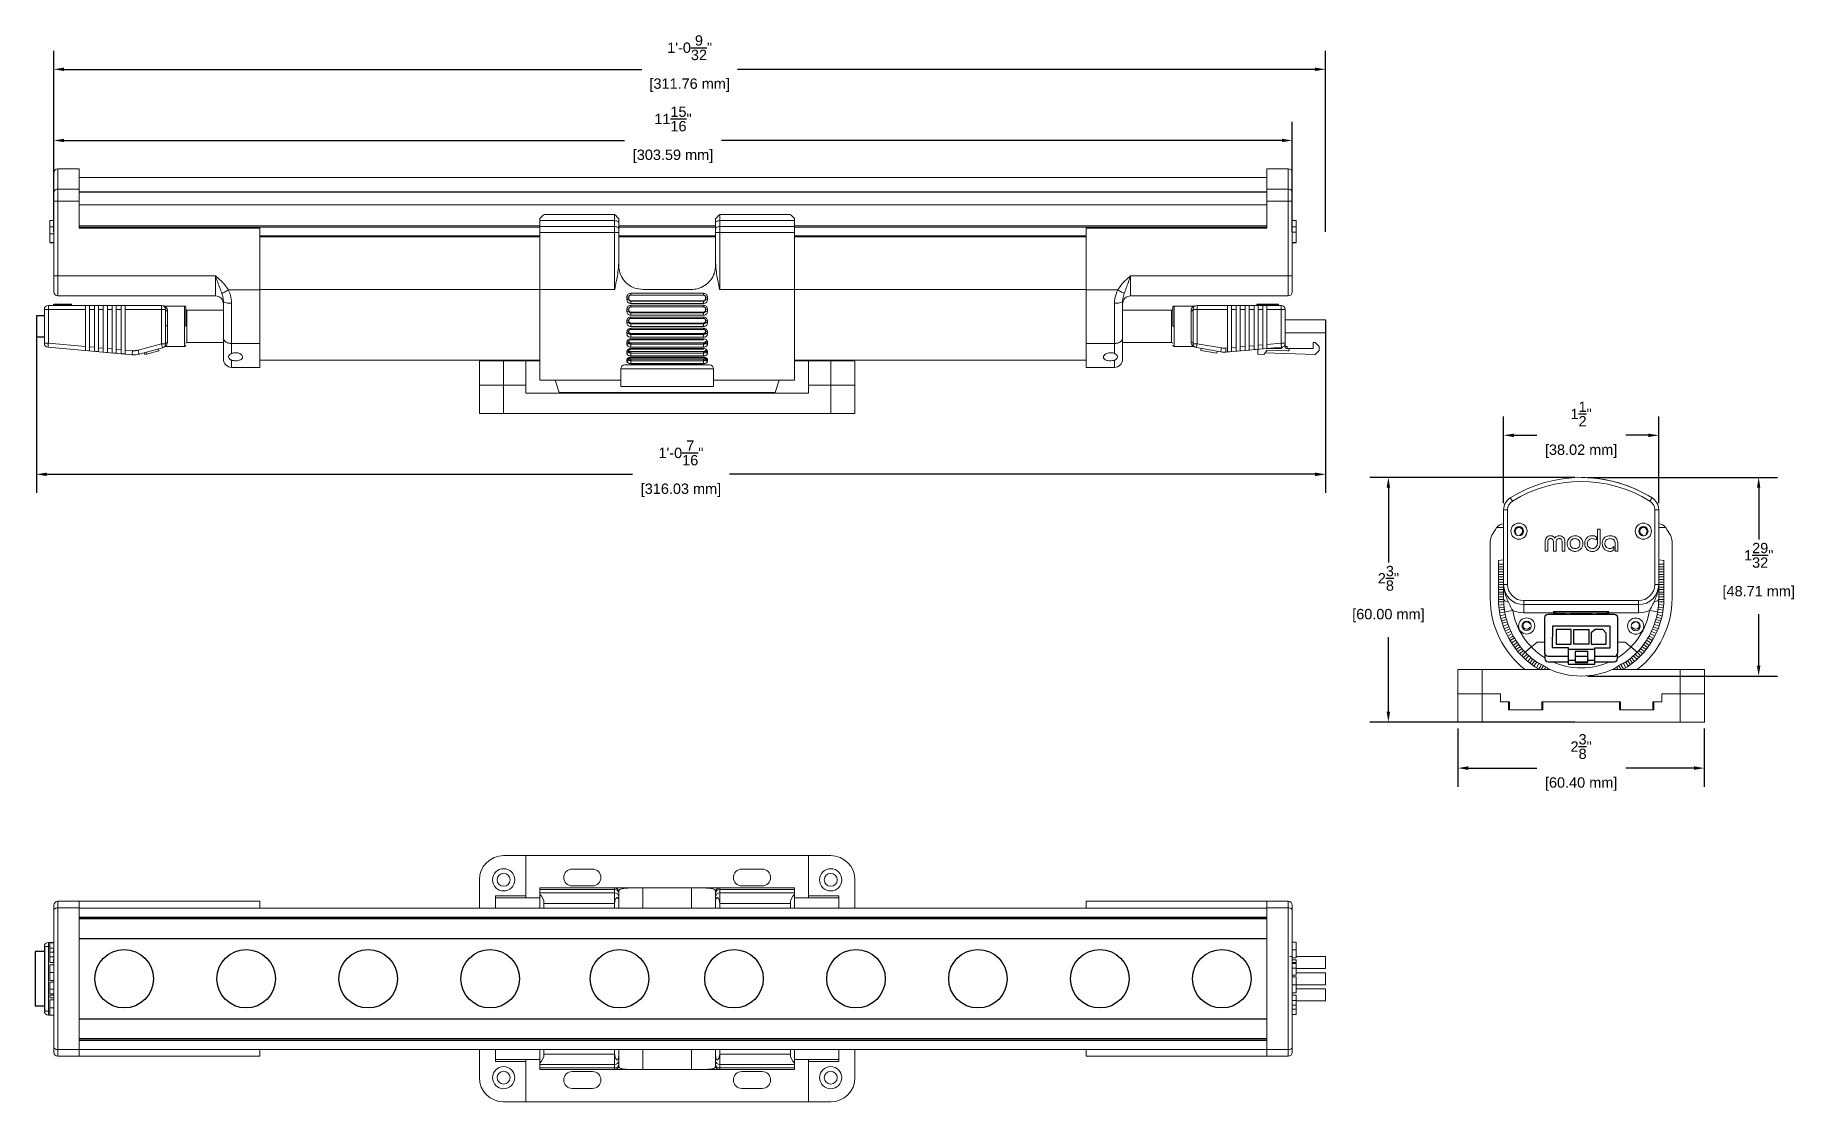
# Model space of a CAD drawing. Header units: inches. Extents: x 0 to 17, y 0 to 10.3.
import ezdxf

# ---------------------------------------------------------------- set-up
doc = ezdxf.new("R2010")
doc.units = ezdxf.units.IN
doc.header["$MEASUREMENT"] = 0
doc.layers.add('Dim', color=1, linetype='Continuous', lineweight=25)
doc.layers.add('MCG', color=7, linetype='Continuous')
doc.styles.get("Standard").update_dxf_attribs({"font": 'Arial.ttf'})
doc.dimstyles.new('.1 DIM', dxfattribs={"dimscale": 0, "dimtxt": 0.1, "dimasz": 0.1, "dimexe": 0.18, "dimexo": 0.0625, "dimgap": 0.09, "dimtad": 0, "dimtih": 1, "dimtoh": 1, "dimdec": 5, "dimzin": 0, "dimdsep": 46, "dimlunit": 4, "dimtxsty": 'Standard', "dimcen": 0.09, "dimadec": 0, "dimazin": 0, "dimtfac": 1, "dimtdec": 5, "dimtofl": 0, "dimtmove": 0, "dimatfit": 3, "dimfxl": 1, "dimtolj": 1, "dimtzin": 0, "dimarcsym": 0})

msp = doc.modelspace()

# ---------------------------------------------------------------- blocks, each defined once
blk = doc.blocks.new('*D37')
at = {"layer": 'Defpoints', "color": 0, "transparency": 16777216}
for p in [(14.202, 6.437), (14.202, 5.717), (15.699, 5.717)]:
    blk.add_point(p, dxfattribs=at)
at = {"layer": 'Dim', "color": 0, "lineweight": -2, "transparency": 16777216}
for p, q in [((14.202, 5.78), (14.202, 6.617)), ((15.699, 5.78), (15.699, 6.617)), ((14.302, 6.437), (14.521, 6.437)), ((15.599, 6.437), (15.38, 6.437))]:
    blk.add_line(p, q, dxfattribs=at)
at = {"layer": 'Dim', "color": 0, "transparency": 16777216}
for points in [[(14.302, 6.453), (14.302, 6.42), (14.202, 6.437)], [(15.599, 6.453), (15.599, 6.42), (15.699, 6.437)]]:
    blk.add_solid(points, dxfattribs=at)
at = {"layer": 'Dim', "color": 0, "transparency": 16777216, "char_height": 0.1, "attachment_point": 5}
for s, insert in [('\\A1;1{\\H1x;\\S1/2;}"', (14.95, 6.643)), ('\\A1;[38.02 mm]', (14.95, 6.283))]:
    blk.add_mtext(s, dxfattribs=dict(at, insert=insert))
blk = doc.blocks.new('*D38')
at = {"layer": 'Defpoints', "color": 0, "transparency": 16777216}
for p in [(14.951, 6.03), (13.09, 3.668), (14.95, 3.667)]:
    blk.add_point(p, dxfattribs=at)
at = {"layer": 'Dim', "color": 0, "lineweight": -2, "transparency": 16777216}
for p, q in [((14.888, 6.03), (12.91, 6.03)), ((13.09, 5.93), (13.09, 5.21)), ((13.09, 3.768), (13.09, 4.487)), ((14.888, 3.667), (12.91, 3.668))]:
    blk.add_line(p, q, dxfattribs=at)
at = {"layer": 'Dim', "color": 0, "transparency": 16777216}
for points in [[(13.073, 5.93), (13.106, 5.93), (13.09, 6.03)], [(13.073, 3.768), (13.106, 3.768), (13.09, 3.668)]]:
    blk.add_solid(points, dxfattribs=at)
at = {"layer": 'Dim', "color": 0, "transparency": 16777216, "char_height": 0.1, "attachment_point": 5}
for s, insert in [('\\A1;2{\\H1x;\\S3/8;}"', (13.09, 5.056)), ('\\A1;[60.00 mm]', (13.09, 4.695))]:
    blk.add_mtext(s, dxfattribs=dict(at, insert=insert))
blk = doc.blocks.new('*D39')
at = {"layer": 'Defpoints', "color": 0, "transparency": 16777216}
for p in [(14.95, 6.03), (14.95, 4.112), (16.664, 4.112)]:
    blk.add_point(p, dxfattribs=at)
at = {"layer": 'Dim', "color": 0, "lineweight": -2, "transparency": 16777216}
for p, q in [((15.013, 6.03), (16.844, 6.03)), ((16.664, 5.93), (16.664, 5.432)), ((16.664, 4.212), (16.664, 4.709)), ((15.013, 4.112), (16.844, 4.112))]:
    blk.add_line(p, q, dxfattribs=at)
at = {"layer": 'Dim', "color": 0, "transparency": 16777216}
for points in [[(16.647, 5.93), (16.68, 5.93), (16.664, 6.03)], [(16.647, 4.212), (16.68, 4.212), (16.664, 4.112)]]:
    blk.add_solid(points, dxfattribs=at)
at = {"layer": 'Dim', "color": 0, "transparency": 16777216, "char_height": 0.1, "attachment_point": 5}
for s, insert in [('\\A1;1{\\H1x;\\S29/32;}"', (16.664, 5.278)), ('\\A1;[48.71 mm]', (16.664, 4.917))]:
    blk.add_mtext(s, dxfattribs=dict(at, insert=insert))
blk = doc.blocks.new('*D40')
at = {"layer": 'Defpoints', "color": 0, "transparency": 16777216}
for p in [(13.761, 3.667), (16.139, 3.667), (13.761, 3.223)]:
    blk.add_point(p, dxfattribs=at)
at = {"layer": 'Dim', "color": 0, "lineweight": -2, "transparency": 16777216}
for p, q in [((13.761, 3.605), (13.761, 3.043)), ((16.139, 3.605), (16.139, 3.043)), ((13.861, 3.223), (14.521, 3.223)), ((16.039, 3.223), (15.38, 3.223))]:
    blk.add_line(p, q, dxfattribs=at)
at = {"layer": 'Dim', "color": 0, "transparency": 16777216}
for points in [[(13.861, 3.24), (13.861, 3.206), (13.761, 3.223)], [(16.039, 3.24), (16.039, 3.206), (16.139, 3.223)]]:
    blk.add_solid(points, dxfattribs=at)
at = {"layer": 'Dim', "color": 0, "transparency": 16777216, "char_height": 0.1, "attachment_point": 5}
for s, insert in [('\\A1;2{\\H1x;\\S3/8;}"', (14.95, 3.431)), ('\\A1;[60.40 mm]', (14.95, 3.069))]:
    blk.add_mtext(s, dxfattribs=dict(at, insert=insert))
blk = doc.blocks.new('*D41')
at = {"layer": 'Defpoints', "color": 0, "transparency": 16777216}
for p in [(12.162, 9.284), (0.209, 8.338), (12.162, 8.338)]:
    blk.add_point(p, dxfattribs=at)
at = {"layer": 'Dim', "color": 0, "lineweight": -2, "transparency": 16777216}
for p, q in [((0.209, 8.401), (0.209, 9.464)), ((12.162, 8.401), (12.162, 9.464)), ((0.309, 9.284), (5.717, 9.284)), ((12.062, 9.284), (6.654, 9.284))]:
    blk.add_line(p, q, dxfattribs=at)
at = {"layer": 'Dim', "color": 0, "transparency": 16777216}
for points in [[(0.309, 9.301), (0.309, 9.268), (0.209, 9.284)], [(12.062, 9.301), (12.062, 9.268), (12.162, 9.284)]]:
    blk.add_solid(points, dxfattribs=at)
at = {"layer": 'Dim', "color": 0, "transparency": 16777216, "char_height": 0.1, "attachment_point": 5}
for s, insert in [('\\A1;11{\\H1x;\\S15/16;}"', (6.185, 9.492)), ('\\A1;[303.59 mm]', (6.185, 9.131))]:
    blk.add_mtext(s, dxfattribs=dict(at, insert=insert))
blk = doc.blocks.new('*D42')
at = {"layer": 'Defpoints', "color": 0, "transparency": 16777216}
for p in [(12.483, 9.971), (0.209, 8.338), (12.483, 8.338)]:
    blk.add_point(p, dxfattribs=at)
at = {"layer": 'Dim', "color": 0, "lineweight": -2, "transparency": 16777216}
for p, q in [((0.209, 8.401), (0.209, 10.151)), ((12.483, 8.401), (12.483, 10.151)), ((0.309, 9.971), (5.883, 9.971)), ((12.383, 9.971), (6.809, 9.971))]:
    blk.add_line(p, q, dxfattribs=at)
at = {"layer": 'Dim', "color": 0, "transparency": 16777216}
for points in [[(0.309, 9.988), (0.309, 9.955), (0.209, 9.971)], [(12.383, 9.988), (12.383, 9.955), (12.483, 9.971)]]:
    blk.add_solid(points, dxfattribs=at)
at = {"layer": 'Dim', "color": 0, "transparency": 16777216, "char_height": 0.1, "attachment_point": 5}
for s, insert in [('\\A1;1\'-0{\\H1x;\\S9/32;}"', (6.346, 10.18)), ('\\A1;[311.76 mm]', (6.346, 9.818))]:
    blk.add_mtext(s, dxfattribs=dict(at, insert=insert))
blk = doc.blocks.new('*D47')
at = {"layer": 'Defpoints', "color": 0, "transparency": 16777216}
for p in [(0.041, 7.59), (12.483, 7.59), (12.483, 6.06)]:
    blk.add_point(p, dxfattribs=at)
at = {"layer": 'Dim', "color": 0, "lineweight": -2, "transparency": 16777216}
for p, q in [((0.041, 7.527), (0.041, 5.88)), ((12.483, 7.527), (12.483, 5.88)), ((0.141, 6.06), (5.794, 6.06)), ((12.383, 6.06), (6.731, 6.06))]:
    blk.add_line(p, q, dxfattribs=at)
at = {"layer": 'Dim', "color": 0, "transparency": 16777216}
for points in [[(0.141, 6.077), (0.141, 6.043), (0.041, 6.06)], [(12.383, 6.077), (12.383, 6.043), (12.483, 6.06)]]:
    blk.add_solid(points, dxfattribs=at)
at = {"layer": 'Dim', "color": 0, "transparency": 16777216, "char_height": 0.1, "attachment_point": 5}
for s, insert in [('\\A1;1\'-0{\\H1x;\\S7/16;}"', (6.262, 6.267)), ('\\A1;[316.03 mm]', (6.262, 5.906))]:
    blk.add_mtext(s, dxfattribs=dict(at, insert=insert))

# ---------------------------------------------------------------- dimensions: what is measured, and where the dimension line sits
at = {"layer": 'Dim'}
for base, p1, p2, picture, middle in [((12.483133, 9.971388), (0.209302, 8.338189), (12.483133, 8.338189), '*D42', (6.346218, 9.971388)), ((12.161523, 9.284491), (0.209302, 8.338189), (12.161523, 8.338189), '*D41', (6.185413, 9.284491)), ((12.483133, 6.060122), (0.041054, 7.589684), (12.483133, 7.589684), '*D47', (6.262094, 6.060122)), ((14.201922, 6.43662), (15.698922, 5.717443), (14.201922, 5.717443), '*D37', (14.950422, 6.43662)), ((13.7614133, 3.2228889), (16.1393782, 3.6673469), (13.7614133, 3.6673469), '*D40', (14.9503958, 3.2228889))]:
    dim = msp.add_linear_dim(base=base, p1=p1, p2=p2, dimstyle='.1 DIM', override={"dimscale": 1, "dimpost": '\\X'}, dxfattribs=at)
    dim.commit()
    dim.dimension.update_dxf_attribs({"geometry": picture, "text_midpoint": middle})
for p1, p2, distance, picture, middle in [((14.95062, 6.029502), (14.950396, 3.667347), -1.860852, '*D38', (13.089656, 4.848601)), ((14.950396, 6.029502), (14.950396, 4.111753), 1.713118, '*D39', (16.663514, 5.070628))]:
    dim = msp.add_aligned_dim(p1=p1, p2=p2, distance=distance, dimstyle='.1 DIM', override={"dimscale": 1, "dimpost": '\\X'}, dxfattribs=at)
    dim.commit()
    dim.dimension.update_dxf_attribs({"geometry": picture, "text_midpoint": middle})

# ---------------------------------------------------------------- linework, layer by layer
at = {"layer": 'MCG', "linetype": 'Continuous', "lineweight": 15}
for p, q in [((0.454895, 9.010743), (0.248285, 9.010743)), ((0.248285, 9.010743), (0.248285, 8.814367)), ((0.454895, 8.814367), (0.454895, 9.010743)), ((12.12254, 9.010743), (11.91593, 9.010743)), ((11.91593, 9.010743), (11.91593, 8.814367)), ((12.12254, 8.814367), (12.12254, 9.010743)), ((0.209302, 8.781315), (0.209302, 8.97176)), ((11.91593, 8.927699), (0.454895, 8.927699)), ((12.161523, 8.97176), (12.161523, 8.781315)), ((0.209302, 8.698685), (0.209302, 8.781315)), ((0.248285, 8.698685), (0.209302, 8.698685)), ((0.209302, 7.977693), (0.209302, 8.698685)), ((0.248285, 8.814367), (0.248285, 8.698685)), ((0.248285, 8.814367), (0.454895, 8.814367)), ((0.248285, 8.698685), (0.248285, 7.977693)), ((0.454895, 8.698685), (0.248285, 8.698685)), ((0.454895, 8.814367), (0.454895, 8.698685)), ((11.91593, 8.786695), (0.454895, 8.786695)), ((11.91593, 8.78622), (0.454895, 8.78622)), ((0.454895, 8.438722), (0.454895, 8.698685)), ((11.91593, 8.661754), (0.454895, 8.661754)), ((11.91593, 8.814367), (12.12254, 8.814367)), ((11.91593, 8.698685), (11.91593, 8.814367)), ((12.12254, 8.698685), (11.91593, 8.698685)), ((11.91593, 8.438722), (11.91593, 8.698685)), ((12.12254, 8.698685), (12.12254, 8.814367)), ((12.161523, 8.698685), (12.12254, 8.698685)), ((12.12254, 7.977693), (12.12254, 8.698685)), ((12.161523, 8.781315), (12.161523, 8.698685)), ((12.161523, 8.698685), (12.161523, 7.977693)), ((0.170319, 8.512158), (0.170319, 8.45325)), ((0.170319, 8.512158), (0.209302, 8.512158)), ((4.900965, 8.509811), (4.900965, 8.529303)), ((4.900965, 8.509811), (5.622151, 8.509811)), ((4.900965, 8.452361), (4.900965, 8.509811)), ((4.939948, 8.568286), (5.622151, 8.568286)), ((5.622151, 8.568286), (5.622151, 8.509811)), ((5.622151, 8.509811), (5.622151, 8.452361)), ((5.661134, 8.49032), (5.661134, 8.529303)), ((5.661134, 8.43287), (5.661134, 8.49032)), ((6.596727, 8.49032), (6.596727, 8.529303)), ((6.596727, 8.43287), (6.596727, 8.49032)), ((6.63571, 8.568286), (6.63571, 8.509811)), ((7.317913, 8.568286), (6.63571, 8.568286)), ((6.63571, 8.509811), (6.63571, 8.452361)), ((7.356896, 8.509811), (6.63571, 8.509811)), ((7.356896, 8.509811), (7.356896, 8.529303)), ((7.356896, 8.452361), (7.356896, 8.509811)), ((12.200506, 8.512158), (12.161523, 8.512158)), ((12.200506, 8.45325), (12.200506, 8.512158)), ((0.170319, 8.448726), (0.209302, 8.448726)), ((0.170319, 8.381592), (0.209302, 8.381592)), ((0.170319, 8.381592), (0.170319, 8.299206)), ((0.454895, 8.458213), (4.900965, 8.458213)), ((4.900965, 8.446518), (0.454895, 8.446518)), ((2.197437, 8.438722), (0.454895, 8.438722)), ((2.197437, 7.841469), (2.197437, 8.438722)), ((2.197437, 8.364654), (4.900965, 8.364654)), ((2.197437, 8.360756), (4.900965, 8.360756)), ((2.197437, 8.352959), (4.900965, 8.352959)), ((4.900965, 8.452361), (5.622151, 8.452361)), ((4.900965, 8.393887), (4.900965, 8.452361)), ((4.900965, 8.393887), (5.622151, 8.393887)), ((4.900965, 7.845367), (4.900965, 8.393887)), ((5.622151, 8.452361), (5.622151, 8.393887)), ((5.661134, 8.393887), (5.622151, 8.393887)), ((5.622151, 8.393887), (5.622151, 7.845367)), ((5.661134, 8.458213), (6.596727, 8.458213)), ((6.596727, 8.446518), (5.661134, 8.446518)), ((5.661134, 8.393887), (5.661134, 8.43287)), ((5.661134, 8.103952), (5.661134, 8.393887)), ((5.661134, 8.364654), (6.596727, 8.364654)), ((5.661134, 8.360756), (6.596727, 8.360756)), ((5.661134, 8.352959), (6.596727, 8.352959)), ((6.596727, 8.393887), (6.596727, 8.43287)), ((6.596727, 8.393887), (6.63571, 8.393887)), ((6.596727, 8.103952), (6.596727, 8.393887)), ((6.63571, 8.452361), (6.63571, 8.393887)), ((7.356896, 8.452361), (6.63571, 8.452361)), ((7.356896, 8.393887), (6.63571, 8.393887)), ((6.63571, 8.393887), (6.63571, 7.845367)), ((7.356896, 8.458213), (11.91593, 8.458213)), ((7.356896, 8.393887), (7.356896, 8.452361)), ((11.91593, 8.446518), (7.356896, 8.446518)), ((7.356896, 7.845367), (7.356896, 8.393887)), ((7.356896, 8.364654), (10.173388, 8.364654)), ((7.356896, 8.360756), (10.173388, 8.360756)), ((7.356896, 8.352959), (10.173388, 8.352959)), ((10.173388, 7.841469), (10.173388, 8.438722)), ((10.173388, 8.438722), (11.91593, 8.438722)), ((12.200506, 8.448726), (12.161523, 8.448726)), ((12.200506, 8.399929), (12.161523, 8.399929)), ((12.200506, 8.299206), (12.200506, 8.399929)), ((0.170319, 8.299206), (0.209302, 8.299206)), ((0.170319, 8.296385), (0.209302, 8.296385)), ((12.200506, 8.299206), (12.161523, 8.299206)), ((12.200506, 8.296385), (12.161523, 8.296385)), ((0.209302, 7.977693), (0.248285, 7.977693)), ((0.209302, 7.821761), (0.209302, 7.977693)), ((0.248285, 7.782778), (0.248285, 7.977693)), ((0.248285, 7.977693), (1.768623, 7.977693)), ((1.768623, 7.782778), (1.768623, 7.977693)), ((5.661134, 8.103952), (5.661134, 8.079266)), ((6.596727, 8.079266), (6.596727, 8.103952)), ((10.602202, 7.977693), (10.602202, 7.782778)), ((10.602202, 7.977693), (12.12254, 7.977693)), ((12.12254, 7.977693), (12.161523, 7.977693)), ((12.12254, 7.977693), (12.12254, 7.782778)), ((12.161523, 7.977693), (12.161523, 7.821761)), ((1.846589, 7.904736), (1.893531, 7.841469)), ((2.197437, 7.841469), (1.893531, 7.841469)), ((2.197437, 7.845367), (4.900965, 7.845367)), ((2.197437, 7.323985), (2.197437, 7.841469)), ((4.900965, 7.155368), (4.900965, 7.845367)), ((4.900965, 7.845367), (5.622151, 7.845367)), ((5.777993, 7.808569), (6.479778, 7.808569)), ((5.895032, 7.845367), (6.362829, 7.845367)), ((7.356896, 7.845367), (6.63571, 7.845367)), ((7.356896, 7.155368), (7.356896, 7.845367)), ((7.356896, 7.845367), (10.173388, 7.845367)), ((10.173388, 7.841469), (10.477294, 7.841469)), ((10.173388, 7.841469), (10.173388, 7.323985)), ((10.477294, 7.841469), (10.524236, 7.904736)), ((0.117692, 7.652185), (0.156675, 7.652185)), ((0.117692, 7.325364), (0.117692, 7.652185)), ((0.156675, 7.691168), (0.156675, 7.652185)), ((1.2482, 7.691168), (0.156675, 7.691168)), ((0.156675, 7.652185), (0.515319, 7.652185)), ((0.156675, 7.652185), (0.156675, 7.325364)), ((0.211532, 7.702863), (0.207633, 7.698964)), ((0.207633, 7.698964), (0.207633, 7.691168)), ((0.214272, 7.698964), (0.207633, 7.698964)), ((0.211532, 7.702863), (0.21817, 7.702863)), ((0.214272, 7.698964), (0.214272, 7.691168)), ((0.224013, 7.698964), (0.214272, 7.698964)), ((0.21817, 7.702863), (0.227911, 7.702863)), ((0.224013, 7.698964), (0.227911, 7.702863)), ((0.224013, 7.698964), (0.224013, 7.691168)), ((0.241338, 7.698964), (0.224013, 7.698964)), ((0.227911, 7.702863), (0.237441, 7.702863)), ((0.241338, 7.698964), (0.237441, 7.702863)), ((0.237441, 7.702863), (0.376047, 7.702863)), ((0.241338, 7.698964), (0.241338, 7.691168)), ((0.379945, 7.698964), (0.241338, 7.698964)), ((1.768623, 7.782778), (0.248285, 7.782778)), ((0.376047, 7.702863), (0.379945, 7.698964)), ((0.379945, 7.698964), (0.379945, 7.691168)), ((0.515319, 7.69038), (0.554302, 7.69038)), ((0.515319, 7.652185), (0.515319, 7.69038)), ((0.515319, 7.293987), (0.515319, 7.652185)), ((0.554302, 7.69038), (0.554302, 7.652185)), ((0.554302, 7.652185), (0.601082, 7.652185)), ((0.554302, 7.652185), (0.554302, 7.290576)), ((0.601082, 7.69038), (0.640065, 7.69038)), ((0.601082, 7.652185), (0.601082, 7.69038)), ((0.601082, 7.286483), (0.601082, 7.652185)), ((0.640065, 7.69038), (0.640065, 7.652185)), ((0.640065, 7.652185), (0.686845, 7.652185)), ((0.640065, 7.652185), (0.640065, 7.283073)), ((0.686845, 7.69038), (0.725827, 7.69038)), ((0.686845, 7.652185), (0.686845, 7.69038)), ((0.686845, 7.27898), (0.686845, 7.652185)), ((0.725827, 7.69038), (0.725827, 7.652185)), ((0.725827, 7.652185), (0.772607, 7.652185)), ((0.725827, 7.652185), (0.725827, 7.27557)), ((0.772607, 7.69038), (0.81159, 7.69038)), ((0.772607, 7.652185), (0.772607, 7.69038)), ((0.772607, 7.271477), (0.772607, 7.652185)), ((0.81159, 7.69038), (0.81159, 7.652185)), ((0.81159, 7.652185), (0.85837, 7.652185)), ((0.81159, 7.652185), (0.81159, 7.268066)), ((0.85837, 7.69038), (0.897352, 7.69038)), ((0.85837, 7.652185), (0.85837, 7.69038)), ((0.85837, 7.263974), (0.85837, 7.652185)), ((0.897352, 7.69038), (0.897352, 7.652185)), ((0.897352, 7.652185), (1.2482, 7.652185)), ((0.897352, 7.652185), (0.897352, 7.260563)), ((1.2482, 7.652185), (1.2482, 7.691168)), ((1.2482, 7.652185), (1.287183, 7.652185)), ((1.2482, 7.319555), (1.2482, 7.652185)), ((1.470403, 7.68532), (1.273498, 7.68532)), ((1.287183, 7.652185), (1.287183, 7.319555)), ((1.470403, 7.494215), (1.470403, 7.68532)), ((1.846589, 7.646337), (1.493793, 7.646337)), ((1.493793, 7.646337), (1.493793, 7.490405)), ((1.846589, 7.37422), (1.846589, 7.726687)), ((1.924556, 7.71334), (1.924556, 7.323985)), ((5.7391, 7.749763), (5.7391, 7.769226)), ((5.7391, 7.634703), (5.7391, 7.653739)), ((5.758592, 7.770918), (5.758592, 7.751952)), ((5.758592, 7.657998), (5.758592, 7.639448)), ((5.777895, 7.789895), (6.479876, 7.789895)), ((5.777895, 7.676303), (6.479876, 7.676303)), ((6.479904, 7.710745), (5.777957, 7.710745)), ((5.777993, 7.692395), (6.479778, 7.692395)), ((5.778083, 7.735585), (5.778083, 7.733061)), ((5.778083, 7.735585), (6.479778, 7.735585)), ((5.778083, 7.733061), (6.479778, 7.733061)), ((6.479778, 7.735585), (6.479778, 7.733061)), ((6.499269, 7.751952), (6.499269, 7.770918)), ((6.499269, 7.639448), (6.499269, 7.657998)), ((6.518761, 7.769344), (6.518761, 7.749829)), ((6.518761, 7.653854), (6.518761, 7.634768)), ((10.44627, 7.323985), (10.44627, 7.71334)), ((10.524236, 7.726687), (10.524236, 7.37422)), ((10.99788, 7.646337), (10.524236, 7.646337)), ((12.12254, 7.782778), (10.602202, 7.782778)), ((10.99788, 7.334473), (10.99788, 7.646337)), ((11.218183, 7.68532), (11.021269, 7.68532)), ((11.021269, 7.68532), (11.021269, 7.486208)), ((11.204489, 7.652185), (11.243472, 7.652185)), ((11.204489, 7.321784), (11.204489, 7.652185)), ((11.243472, 7.691168), (11.243472, 7.652185)), ((12.05432, 7.691168), (11.243472, 7.691168)), ((11.243472, 7.652185), (11.535845, 7.652185)), ((11.243472, 7.321784), (11.243472, 7.652185)), ((11.535845, 7.69038), (11.574829, 7.69038)), ((11.535845, 7.69038), (11.535845, 7.652185)), ((11.535845, 7.280003), (11.535845, 7.652185)), ((11.574829, 7.652185), (11.574829, 7.69038)), ((11.574829, 7.652185), (11.621608, 7.652185)), ((11.574829, 7.652185), (11.574829, 7.283414)), ((11.621608, 7.69038), (11.660591, 7.69038)), ((11.621608, 7.69038), (11.621608, 7.652185)), ((11.621608, 7.287507), (11.621608, 7.652185)), ((11.660591, 7.652185), (11.660591, 7.69038)), ((11.660591, 7.652185), (11.707371, 7.652185)), ((11.660591, 7.652185), (11.660591, 7.290917)), ((11.707371, 7.69038), (11.746354, 7.69038)), ((11.707371, 7.69038), (11.707371, 7.652185)), ((11.707371, 7.29501), (11.707371, 7.652185)), ((11.746354, 7.652185), (11.746354, 7.69038)), ((11.746354, 7.652185), (11.793133, 7.652185)), ((11.746354, 7.652185), (11.746354, 7.29842)), ((11.793133, 7.69038), (11.832116, 7.69038)), ((11.793133, 7.69038), (11.793133, 7.652185)), ((11.793133, 7.302513), (11.793133, 7.652185)), ((11.820973, 7.698964), (11.820973, 7.691168)), ((11.847319, 7.698964), (11.820973, 7.698964)), ((11.824871, 7.702863), (11.851218, 7.702863)), ((11.832116, 7.652185), (11.832116, 7.69038)), ((11.832116, 7.652185), (11.878896, 7.652185)), ((11.832116, 7.652185), (11.832116, 7.305924)), ((11.851218, 7.702863), (11.847319, 7.698964)), ((11.847319, 7.698964), (11.847319, 7.691168)), ((12.003252, 7.698964), (11.847319, 7.698964)), ((11.851218, 7.702863), (11.999353, 7.702863)), ((11.878896, 7.69038), (11.917879, 7.69038)), ((11.878896, 7.69038), (11.878896, 7.652185)), ((11.878896, 7.310016), (11.878896, 7.652185)), ((11.917879, 7.652185), (11.917879, 7.69038)), ((11.917879, 7.652185), (12.05432, 7.652185)), ((11.917879, 7.652185), (11.917879, 7.313427)), ((11.999353, 7.702863), (12.003252, 7.698964)), ((11.999353, 7.702863), (12.025777, 7.702863)), ((12.003252, 7.698964), (12.003252, 7.691168)), ((12.029675, 7.698964), (12.003252, 7.698964)), ((12.029675, 7.691168), (12.029675, 7.698964)), ((12.05432, 7.652185), (12.05432, 7.691168)), ((12.093302, 7.652185), (12.05432, 7.652185)), ((12.05432, 7.652185), (12.05432, 7.325364)), ((12.093302, 7.325364), (12.093302, 7.652185)), ((1.306674, 7.637478), (1.306674, 7.494214)), ((1.306674, 7.494214), (1.306674, 7.335087)), ((1.470403, 7.29549), (1.470403, 7.494215)), ((1.493793, 7.490405), (1.493793, 7.334473)), ((5.7391, 7.523383), (5.7391, 7.541654)), ((5.758592, 7.548403), (5.758592, 7.530599)), ((5.777895, 7.565366), (6.479876, 7.565366)), ((6.479904, 7.596719), (5.777957, 7.596719)), ((6.479904, 7.487106), (5.777957, 7.487106)), ((5.777993, 7.578937), (6.479778, 7.578937)), ((5.777993, 7.470209), (6.479778, 7.470209)), ((5.778083, 7.626098), (5.778083, 7.621057)), ((5.778083, 7.626098), (6.479778, 7.626098)), ((5.778083, 7.621057), (6.479778, 7.621057)), ((5.778083, 7.520505), (5.778083, 7.513035)), ((5.778083, 7.520505), (6.479778, 7.520505)), ((5.778083, 7.513035), (6.479778, 7.513035)), ((6.479778, 7.626098), (6.479778, 7.621057)), ((6.479778, 7.520505), (6.479778, 7.513035)), ((6.499269, 7.530599), (6.499269, 7.548403)), ((6.518761, 7.541765), (6.518761, 7.523445)), ((11.021269, 7.486208), (11.021269, 7.29549)), ((11.184998, 7.337113), (11.184998, 7.637478)), ((12.093302, 7.552122), (12.093302, 7.425427)), ((12.093302, 7.552122), (12.483133, 7.552122)), ((0.117692, 7.325364), (0.156675, 7.325364)), ((0.156675, 7.325364), (0.515319, 7.293987)), ((1.022429, 7.25906), (1.2482, 7.319555)), ((1.2482, 7.319555), (1.287183, 7.319555)), ((1.493793, 7.334473), (1.846589, 7.334473)), ((1.846589, 7.170961), (1.846589, 7.37422)), ((1.924556, 7.323985), (2.197437, 7.323985)), ((1.924556, 7.323985), (1.924556, 7.226277)), ((2.197437, 7.092995), (2.197437, 7.323985)), ((5.7391, 7.417779), (5.7391, 7.43496)), ((5.7391, 7.319765), (5.7391, 7.335552)), ((5.758592, 7.44408), (5.758592, 7.427338)), ((5.758592, 7.346881), (5.758592, 7.331497)), ((5.777895, 7.459054), (6.479876, 7.459054)), ((5.777895, 7.359253), (6.479876, 7.359253)), ((6.479904, 7.383853), (5.777957, 7.383853)), ((5.777993, 7.36814), (6.479778, 7.36814)), ((5.778083, 7.420678), (5.778083, 7.410913)), ((5.778083, 7.420678), (6.479778, 7.420678)), ((5.778083, 7.410913), (6.479778, 7.410913)), ((5.778083, 7.328389), (6.479778, 7.328389)), ((5.778083, 7.328389), (5.778083, 7.316503)), ((5.778083, 7.316503), (6.479778, 7.316503)), ((6.479778, 7.420678), (6.479778, 7.410913)), ((6.479778, 7.328389), (6.479778, 7.316503)), ((6.499269, 7.427338), (6.499269, 7.44408)), ((6.499269, 7.331497), (6.499269, 7.346881)), ((6.518761, 7.435064), (6.518761, 7.417837)), ((6.518761, 7.335648), (6.518761, 7.319818)), ((10.44627, 7.323985), (10.173388, 7.323985)), ((10.173388, 7.323985), (10.173388, 7.092995)), ((10.44627, 7.226277), (10.44627, 7.323985)), ((10.524236, 7.37422), (10.524236, 7.170961)), ((10.524236, 7.334473), (10.99788, 7.334473)), ((11.478587, 7.280327), (11.243472, 7.321784)), ((11.793133, 7.302513), (11.746354, 7.29842)), ((11.793133, 7.302513), (11.793133, 7.264172)), ((11.878896, 7.310016), (11.832116, 7.305924)), ((11.832116, 7.267582), (11.832116, 7.305924)), ((11.878896, 7.310016), (11.878896, 7.271675)), ((12.05432, 7.325364), (11.917879, 7.313427)), ((11.917879, 7.275086), (11.917879, 7.313427)), ((12.05432, 7.325364), (12.093302, 7.325364)), ((12.093302, 7.425427), (12.483133, 7.425427)), ((12.093302, 7.293541), (12.093302, 7.325364)), ((12.362286, 7.332694), (12.362286, 7.27422)), ((12.381777, 7.332694), (12.362286, 7.332694)), ((12.42076, 7.293711), (12.381777, 7.332694)), ((0.153275, 7.286529), (0.965083, 7.215506)), ((0.515319, 7.255645), (0.515319, 7.293987)), ((0.554302, 7.252235), (0.515319, 7.255645)), ((0.554302, 7.290576), (0.554302, 7.252235)), ((0.554302, 7.290576), (0.601082, 7.286483)), ((0.601082, 7.248142), (0.601082, 7.286483)), ((0.640065, 7.244732), (0.601082, 7.248142)), ((0.640065, 7.283073), (0.640065, 7.244732)), ((0.640065, 7.283073), (0.686845, 7.27898)), ((0.686845, 7.240639), (0.686845, 7.27898)), ((0.725827, 7.237228), (0.686845, 7.240639)), ((0.725827, 7.27557), (0.725827, 7.237228)), ((0.725827, 7.27557), (0.772607, 7.271477)), ((0.772607, 7.233136), (0.772607, 7.271477)), ((0.81159, 7.229725), (0.772607, 7.233136)), ((0.81159, 7.268066), (0.81159, 7.229725)), ((0.81159, 7.268066), (0.85837, 7.263974)), ((0.85837, 7.225632), (0.85837, 7.263974)), ((0.897352, 7.222222), (0.85837, 7.225632)), ((0.897352, 7.260563), (0.897352, 7.222222)), ((0.897352, 7.260563), (0.96848, 7.25434)), ((1.032519, 7.221405), (1.258289, 7.281901)), ((1.086567, 7.215708), (1.081522, 7.234536)), ((1.088397, 7.216199), (1.083352, 7.235026)), ((1.088397, 7.216199), (1.10487, 7.220613)), ((1.10487, 7.220613), (1.099826, 7.23944)), ((1.10487, 7.220613), (1.222018, 7.252003)), ((1.222018, 7.252003), (1.216974, 7.27083)), ((1.223849, 7.252493), (1.218804, 7.271321)), ((1.287217, 7.29549), (1.470403, 7.29549)), ((1.924556, 7.162208), (1.924556, 7.092995)), ((2.197437, 7.163164), (4.900965, 7.163164)), ((4.31622, 7.155184), (4.550118, 7.155184)), ((4.31622, 6.921469), (4.31622, 7.155184)), ((4.472152, 7.155368), (4.900965, 7.155368)), ((4.472152, 7.155368), (4.472152, 7.155184)), ((4.550118, 7.155184), (4.550118, 6.921469)), ((4.550118, 7.155184), (4.764524, 7.155184)), ((4.764524, 7.155184), (4.764524, 6.921469)), ((4.900965, 7.155368), (4.900965, 6.968249)), ((5.7391, 7.231081), (5.7391, 7.245193)), ((5.7391, 7.153302), (5.7391, 7.165489)), ((5.758592, 7.25853), (5.758592, 7.244778)), ((5.758592, 7.180597), (5.758592, 7.168721)), ((5.777895, 7.267736), (6.479876, 7.267736)), ((5.777895, 7.186126), (6.479876, 7.186126)), ((6.479904, 7.288793), (5.777957, 7.288793)), ((6.479904, 7.203613), (5.777957, 7.203613)), ((6.479904, 7.129824), (5.777957, 7.129824)), ((5.777993, 7.274542), (6.479778, 7.274542)), ((5.777993, 7.191077), (6.479778, 7.191077)), ((5.778083, 7.245278), (6.479778, 7.245278)), ((5.778083, 7.245278), (5.778083, 7.231481)), ((5.778083, 7.231481), (6.479778, 7.231481)), ((5.778083, 7.17282), (6.479778, 7.17282)), ((5.778083, 7.17282), (5.778083, 7.157357)), ((5.778083, 7.157357), (6.479778, 7.157357)), ((6.479778, 7.245278), (6.479778, 7.231481)), ((6.479778, 7.17282), (6.479778, 7.157357)), ((6.499269, 7.244778), (6.499269, 7.25853)), ((6.499269, 7.168721), (6.499269, 7.180597)), ((6.518761, 7.245279), (6.518761, 7.231128)), ((6.518761, 7.165563), (6.518761, 7.153343)), ((7.356896, 7.163164), (10.173388, 7.163164)), ((7.356896, 7.155368), (7.356896, 6.968249)), ((7.785709, 7.155368), (7.356896, 7.155368)), ((7.493337, 7.155184), (7.493337, 6.921469)), ((7.707743, 7.155184), (7.493337, 7.155184)), ((7.707743, 7.155184), (7.707743, 6.921469)), ((7.941642, 7.155184), (7.707743, 7.155184)), ((7.785709, 7.155368), (7.785709, 7.155184)), ((7.941642, 6.921469), (7.941642, 7.155184)), ((10.44627, 7.092995), (10.44627, 7.162208)), ((11.021269, 7.29549), (11.207093, 7.29549)), ((11.236703, 7.283394), (11.471817, 7.241937)), ((11.279018, 7.25614), (11.282403, 7.275335)), ((11.279018, 7.25614), (11.432581, 7.229063)), ((11.432581, 7.229063), (11.435966, 7.248258)), ((11.535845, 7.280003), (11.519254, 7.278552)), ((11.522652, 7.239717), (12.057717, 7.286529)), ((11.535845, 7.280003), (11.535845, 7.241662)), ((11.574829, 7.245073), (11.535845, 7.241662)), ((11.621608, 7.287507), (11.574829, 7.283414)), ((11.574829, 7.245073), (11.574829, 7.283414)), ((11.621608, 7.287507), (11.621608, 7.249165)), ((11.660591, 7.252576), (11.621608, 7.249165)), ((11.707371, 7.29501), (11.660591, 7.290917)), ((11.660591, 7.252576), (11.660591, 7.290917)), ((11.707371, 7.29501), (11.707371, 7.256669)), ((11.746354, 7.260079), (11.707371, 7.256669)), ((11.746354, 7.260079), (11.746354, 7.29842)), ((11.832116, 7.267582), (11.793133, 7.264172)), ((11.828218, 7.219473), (11.828218, 7.266451)), ((11.886657, 7.217432), (11.828218, 7.219473)), ((11.917879, 7.275086), (11.878896, 7.271675)), ((11.918676, 7.259923), (11.886657, 7.217432)), ((12.381777, 7.215745), (11.898113, 7.232635)), ((12.05432, 7.274049), (11.915071, 7.274049)), ((11.918676, 7.259923), (12.120183, 7.252886)), ((12.093302, 7.293541), (12.112794, 7.293541)), ((12.112794, 7.293541), (12.112794, 7.274049)), ((12.362286, 7.27422), (12.112794, 7.274049)), ((12.132285, 7.274049), (12.132285, 7.264574)), ((12.381777, 7.215745), (12.42076, 7.254728)), ((12.42076, 7.293711), (12.42076, 7.254728)), ((1.924556, 7.092995), (2.197437, 7.092995)), ((4.900965, 6.968249), (5.047151, 6.968249)), ((5.086134, 6.8513), (5.047151, 6.968249)), ((5.047151, 6.968249), (5.680626, 6.968249)), ((6.577235, 7.077402), (5.680626, 7.077402)), ((5.680626, 7.077402), (5.680626, 6.909775)), ((5.719609, 7.116385), (6.538252, 7.116385)), ((5.777993, 7.119228), (6.479778, 7.119228)), ((6.577235, 7.077402), (6.577235, 6.909775)), ((7.21071, 6.968249), (6.577235, 6.968249)), ((7.171727, 6.8513), (7.21071, 6.968249)), ((7.356896, 6.968249), (7.21071, 6.968249)), ((10.173388, 7.092995), (10.44627, 7.092995)), ((4.550118, 6.921469), (4.31622, 6.921469)), ((4.31622, 6.648588), (4.31622, 6.921469)), ((4.764524, 6.921469), (4.550118, 6.921469)), ((4.550118, 6.921469), (4.550118, 6.648588)), ((4.764524, 6.921469), (4.764524, 6.843504)), ((4.764524, 6.843504), (7.493337, 6.843504)), ((5.086134, 6.843504), (5.086134, 6.8513)), ((7.171727, 6.8513), (5.086134, 6.8513)), ((5.680626, 6.909775), (6.577235, 6.909775)), ((7.171727, 6.843504), (7.171727, 6.8513)), ((7.493337, 6.921469), (7.707743, 6.921469)), ((7.493337, 6.921469), (7.493337, 6.843504)), ((7.707743, 6.921469), (7.941642, 6.921469)), ((7.707743, 6.921469), (7.707743, 6.648588)), ((7.941642, 6.648588), (7.941642, 6.921469)), ((4.550118, 6.648588), (4.31622, 6.648588)), ((4.550118, 6.648588), (7.707743, 6.648588)), ((7.707743, 6.648588), (7.941642, 6.648588)), ((14.266018, 5.833125), (14.286688, 5.800073)), ((15.634774, 5.833125), (15.614104, 5.800073)), ((14.240905, 5.717443), (14.201922, 5.717443)), ((14.201922, 4.996452), (14.201922, 5.717443)), ((14.240905, 5.717443), (14.240905, 4.996452)), ((15.659887, 4.996452), (15.659887, 5.717443)), ((15.69887, 5.717443), (15.659887, 5.717443)), ((15.69887, 5.717443), (15.69887, 4.996452)), ((15.698922, 5.585047), (15.698922, 5.717443)), ((14.088946, 5.47112), (14.122115, 5.52857)), ((14.136227, 5.548062), (14.201922, 5.548062)), ((14.357854, 5.469531), (14.357854, 5.466945)), ((15.097756, 5.456421), (15.097756, 5.426182)), ((15.10838, 5.530917), (15.13377, 5.530917)), ((15.10838, 5.401409), (15.10838, 5.530917)), ((15.13377, 5.530917), (15.13377, 5.388581)), ((15.542938, 5.469531), (15.542938, 5.466945)), ((15.550804, 5.466254), (15.542938, 5.466954)), ((15.69887, 5.548062), (15.764565, 5.548062)), ((15.778677, 5.52857), (15.811846, 5.47112)), ((14.073278, 4.864126), (14.073278, 5.412645)), ((14.603395, 5.317965), (14.603395, 5.418688)), ((14.628786, 5.317965), (14.603395, 5.317965)), ((14.628786, 5.404935), (14.628786, 5.317965)), ((14.682387, 5.317965), (14.682387, 5.406742)), ((14.707778, 5.317965), (14.682387, 5.317965)), ((14.707778, 5.408506), (14.707778, 5.317965)), ((14.767022, 5.317965), (14.767022, 5.408506)), ((14.792412, 5.317965), (14.767022, 5.317965)), ((14.792412, 5.418688), (14.792412, 5.317965)), ((15.267025, 5.363808), (15.267025, 5.330219)), ((15.277648, 5.317965), (15.277648, 5.400747)), ((15.303038, 5.317965), (15.277648, 5.317965)), ((15.303038, 5.400351), (15.303038, 5.317965)), ((15.827514, 5.412645), (15.827514, 4.864126)), ((14.201922, 5.233524), (14.151244, 5.226854)), ((14.151244, 5.226854), (14.151244, 4.864126)), ((14.151244, 5.191577), (14.201922, 5.191577)), ((14.151244, 5.166244), (14.201922, 5.166244)), ((14.201922, 5.142855), (14.151244, 5.142855)), ((14.201922, 5.117522), (14.151244, 5.117522)), ((14.151244, 5.09412), (14.201922, 5.09412)), ((15.749548, 5.226854), (15.69887, 5.233524)), ((15.69887, 5.191577), (15.749548, 5.191577)), ((15.69887, 5.166244), (15.749548, 5.166244)), ((15.749548, 5.142855), (15.69887, 5.142855)), ((15.749548, 5.117522), (15.69887, 5.117522)), ((15.69887, 5.09412), (15.749548, 5.09412)), ((15.749548, 4.864126), (15.749548, 5.226854)), ((14.151244, 5.068787), (14.201922, 5.068787)), ((14.201922, 5.045397), (14.151244, 5.045397)), ((14.201922, 5.020064), (14.151244, 5.020064)), ((14.151244, 4.996662), (14.201922, 4.996662)), ((14.151244, 4.971329), (14.201922, 4.971329)), ((14.201922, 4.947939), (14.151244, 4.947939)), ((14.201922, 4.922607), (14.151244, 4.922607)), ((14.201922, 4.996452), (14.240905, 4.996452)), ((14.201922, 4.860228), (14.201922, 4.923494)), ((15.659887, 4.996452), (15.69887, 4.996452)), ((15.69887, 5.068787), (15.749548, 5.068787)), ((15.749548, 5.045397), (15.69887, 5.045397)), ((15.749548, 5.020064), (15.69887, 5.020064)), ((15.69887, 4.996662), (15.749548, 4.996662)), ((15.69887, 4.971329), (15.749548, 4.971329)), ((15.749548, 4.947939), (15.69887, 4.947939)), ((15.69887, 4.923494), (15.69887, 4.860228)), ((15.749548, 4.922607), (15.69887, 4.922607)), ((14.201922, 4.90116), (14.151244, 4.90116)), ((14.151329, 4.875827), (14.201922, 4.875827)), ((14.202347, 4.852425), (14.151329, 4.852425)), ((14.152102, 4.827092), (14.203728, 4.827092)), ((14.205022, 4.803349), (14.154098, 4.796645)), ((14.195292, 4.776517), (14.156638, 4.771428)), ((14.159693, 4.748226), (14.198347, 4.753315)), ((14.195292, 4.776517), (14.206481, 4.77799)), ((14.209758, 4.754817), (14.198347, 4.753315)), ((14.396837, 4.84052), (15.503955, 4.84052)), ((14.396837, 4.84052), (14.396837, 4.801537)), ((15.503955, 4.801537), (14.396837, 4.801537)), ((14.396837, 4.801537), (14.396837, 4.72357)), ((15.503955, 4.801537), (15.503955, 4.84052)), ((15.503955, 4.801537), (15.503955, 4.72357)), ((15.702445, 4.753315), (15.690593, 4.754875)), ((15.693419, 4.778107), (15.7055, 4.776517)), ((15.746694, 4.796645), (15.696479, 4.803256)), ((15.697708, 4.827092), (15.748689, 4.827092)), ((15.749462, 4.852425), (15.698596, 4.852425)), ((15.749548, 4.90116), (15.69887, 4.90116)), ((15.69887, 4.875827), (15.749462, 4.875827)), ((15.702445, 4.753315), (15.741099, 4.748226)), ((15.744153, 4.771428), (15.7055, 4.776517)), ((14.163766, 4.723211), (14.202459, 4.728305)), ((14.21794, 4.706205), (14.169718, 4.693284)), ((14.213187, 4.678705), (14.175528, 4.668615)), ((14.181585, 4.64601), (14.219244, 4.656101)), ((14.188888, 4.62174), (14.226586, 4.631841)), ((14.244365, 4.611764), (14.198696, 4.592847)), ((14.202459, 4.728305), (14.213383, 4.729743)), ((14.243696, 4.584067), (14.207677, 4.569147)), ((14.21297, 4.732099), (14.289785, 4.745445)), ((14.213187, 4.678705), (14.223577, 4.681489)), ((14.22952, 4.658854), (14.219244, 4.656101)), ((14.226586, 4.631841), (14.23675, 4.634565)), ((14.243696, 4.584067), (14.253184, 4.587997)), ((14.683362, 4.72357), (14.396837, 4.72357)), ((14.461151, 4.62123), (14.460642, 4.620937)), ((15.217429, 4.735265), (14.683362, 4.735265)), ((14.683362, 4.735265), (14.683362, 4.72357)), ((14.683362, 4.72357), (14.683362, 4.717723)), ((14.68726, 4.721621), (14.683362, 4.717723)), ((14.683362, 4.717723), (14.683362, 4.709926)), ((14.79598, 4.717723), (14.683362, 4.717723)), ((14.68726, 4.721621), (14.792081, 4.721621)), ((14.691159, 4.721621), (14.691159, 4.72357)), ((14.702854, 4.72357), (14.691159, 4.72357)), ((14.702854, 4.72357), (14.702854, 4.735265)), ((15.197938, 4.72357), (14.702854, 4.72357)), ((14.702854, 4.72357), (14.702854, 4.721621)), ((14.79598, 4.717723), (14.792081, 4.721621)), ((14.79598, 4.717723), (14.79598, 4.709926)), ((14.846045, 4.717723), (14.846045, 4.709926)), ((15.054747, 4.717723), (14.846045, 4.717723)), ((14.849943, 4.721621), (15.050848, 4.721621)), ((15.054747, 4.709926), (15.054747, 4.717723)), ((15.104812, 4.717723), (15.10871, 4.721621)), ((15.104812, 4.717723), (15.104812, 4.709926)), ((15.128635, 4.717723), (15.104812, 4.717723)), ((15.10871, 4.721621), (15.124737, 4.721621)), ((15.128635, 4.717723), (15.124737, 4.721621)), ((15.124737, 4.721621), (15.132063, 4.721621)), ((15.128635, 4.717723), (15.128635, 4.709926)), ((15.129752, 4.717723), (15.128635, 4.717723)), ((15.129752, 4.717723), (15.132063, 4.721621)), ((15.129752, 4.717723), (15.129752, 4.709926)), ((15.191447, 4.717723), (15.129752, 4.717723)), ((15.132063, 4.721621), (15.193759, 4.721621)), ((15.191447, 4.717723), (15.193759, 4.721621)), ((15.21743, 4.717723), (15.191447, 4.717723)), ((15.191447, 4.717723), (15.191447, 4.709926)), ((15.193759, 4.721621), (15.213531, 4.721621)), ((15.197938, 4.72357), (15.197938, 4.735265)), ((15.209633, 4.72357), (15.197938, 4.72357)), ((15.197938, 4.721621), (15.197938, 4.72357)), ((15.209633, 4.72357), (15.209633, 4.721621)), ((15.21743, 4.717723), (15.213531, 4.721621)), ((15.217429, 4.72357), (15.217429, 4.735265)), ((15.503955, 4.72357), (15.217429, 4.72357)), ((15.217429, 4.72357), (15.217429, 4.717723)), ((15.21743, 4.717723), (15.21743, 4.709926)), ((15.611006, 4.745445), (15.687821, 4.732099)), ((15.647607, 4.587997), (15.657095, 4.584067)), ((15.702095, 4.592847), (15.656426, 4.611764)), ((15.693115, 4.569147), (15.657095, 4.584067)), ((15.664041, 4.634565), (15.674206, 4.631841)), ((15.681547, 4.656101), (15.671272, 4.658854)), ((15.674206, 4.631841), (15.711903, 4.62174)), ((15.677215, 4.681489), (15.687604, 4.678705)), ((15.681547, 4.656101), (15.719206, 4.64601)), ((15.731073, 4.693284), (15.682851, 4.706205)), ((15.687408, 4.729743), (15.698333, 4.728305)), ((15.725263, 4.668615), (15.687604, 4.678705)), ((15.698333, 4.728305), (15.737026, 4.723211)), ((14.216632, 4.547526), (14.252652, 4.562446)), ((14.227041, 4.524417), (14.263097, 4.539352)), ((14.282939, 4.521532), (14.240536, 4.497051)), ((14.286297, 4.49422), (14.252533, 4.474726)), ((14.262036, 4.566333), (14.252652, 4.562446)), ((14.263097, 4.539352), (14.27238, 4.543197)), ((14.264234, 4.454459), (14.297999, 4.473953)), ((14.27757, 4.432907), (14.311369, 4.45242)), ((14.286297, 4.49422), (14.294791, 4.499124)), ((14.333018, 4.437075), (14.294522, 4.407537)), ((14.306401, 4.478804), (14.297999, 4.473953)), ((14.311369, 4.45242), (14.319683, 4.457221)), ((14.340261, 4.410702), (14.347701, 4.416411)), ((14.460642, 4.57877), (14.464527, 4.576527)), ((14.525481, 4.439951), (14.469501, 4.392979)), ((14.525481, 4.439951), (14.469501, 4.392979)), ((14.599548, 4.439951), (14.525481, 4.439951)), ((15.301243, 4.439951), (15.375311, 4.439951)), ((15.301243, 4.439951), (15.375311, 4.439951)), ((15.375311, 4.439951), (15.43129, 4.392979)), ((15.375311, 4.439951), (15.43129, 4.392979)), ((15.435506, 4.576089), (15.440149, 4.57877)), ((15.55309, 4.416411), (15.56053, 4.410702)), ((15.606269, 4.407537), (15.567774, 4.437075)), ((15.581109, 4.457221), (15.589423, 4.45242)), ((15.589423, 4.45242), (15.623221, 4.432907)), ((15.602793, 4.473953), (15.594391, 4.478804)), ((15.602793, 4.473953), (15.636557, 4.454459)), ((15.606, 4.499124), (15.614494, 4.49422)), ((15.648258, 4.474726), (15.614494, 4.49422)), ((15.660255, 4.497051), (15.617853, 4.521532)), ((15.628412, 4.543197), (15.637694, 4.539352)), ((15.637694, 4.539352), (15.673751, 4.524417)), ((15.648139, 4.562446), (15.638756, 4.566333)), ((15.648139, 4.562446), (15.684159, 4.547526)), ((14.340261, 4.410702), (14.309331, 4.386968)), ((14.323577, 4.368402), (14.354508, 4.392136)), ((14.339612, 4.348775), (14.370574, 4.372533)), ((14.361871, 4.397786), (14.354508, 4.392136)), ((14.393757, 4.359861), (14.35973, 4.325834)), ((14.370574, 4.372533), (14.377864, 4.378127)), ((14.404665, 4.334943), (14.377096, 4.307375)), ((14.393644, 4.290827), (14.421213, 4.318395)), ((14.404665, 4.334943), (14.41102, 4.341298)), ((14.412104, 4.27346), (14.4397, 4.301057)), ((14.427507, 4.324689), (14.421213, 4.318395)), ((14.464122, 4.291236), (14.435044, 4.253342)), ((14.4397, 4.301057), (14.445938, 4.307294)), ((14.478406, 4.268238), (14.454672, 4.237307)), ((14.473238, 4.223061), (14.496972, 4.253991)), ((14.478406, 4.268238), (14.483668, 4.275096)), ((14.502189, 4.260791), (14.496972, 4.253991)), ((14.511837, 4.253697), (14.511837, 4.253331)), ((14.517565, 4.239215), (14.522741, 4.24596)), ((15.378051, 4.24596), (15.383227, 4.239215)), ((15.388955, 4.253282), (15.388955, 4.253697)), ((15.403819, 4.253991), (15.398602, 4.260791)), ((15.403819, 4.253991), (15.427553, 4.223061)), ((15.417123, 4.275096), (15.422386, 4.268238)), ((15.44612, 4.237307), (15.422386, 4.268238)), ((15.465747, 4.253342), (15.43667, 4.291236)), ((15.454854, 4.307294), (15.461091, 4.301057)), ((15.461091, 4.301057), (15.488688, 4.27346)), ((15.479579, 4.318395), (15.473284, 4.324689)), ((15.479579, 4.318395), (15.507147, 4.290827)), ((15.489771, 4.341298), (15.496127, 4.334943)), ((15.523695, 4.307375), (15.496127, 4.334943)), ((15.541061, 4.325834), (15.507035, 4.359861)), ((15.522927, 4.378127), (15.530218, 4.372533)), ((15.530218, 4.372533), (15.56118, 4.348775)), ((15.546284, 4.392136), (15.53892, 4.397786)), ((15.546284, 4.392136), (15.577215, 4.368402)), ((15.591461, 4.386968), (15.56053, 4.410702)), ((13.761413, 4.173943), (13.761413, 3.940228)), ((13.995312, 4.173943), (13.761413, 4.173943)), ((13.995312, 3.940228), (13.995312, 4.173943)), ((14.651688, 4.173943), (13.995312, 4.173943)), ((14.170735, 4.174126), (14.170735, 4.173943)), ((14.651266, 4.174126), (14.170735, 4.174126)), ((14.493806, 4.208252), (14.517565, 4.239215)), ((14.542937, 4.232454), (14.519177, 4.1913)), ((14.560223, 4.211729), (14.540729, 4.177965)), ((14.560223, 4.211729), (14.564408, 4.218977)), ((14.565536, 4.174126), (14.58049, 4.200028)), ((14.584666, 4.20726), (14.58049, 4.200028)), ((14.594787, 4.174126), (14.602835, 4.188065)), ((14.602835, 4.188065), (14.606974, 4.195235)), ((14.62876, 4.184402), (14.624503, 4.174126)), ((15.90548, 4.173943), (15.249104, 4.173943)), ((15.730056, 4.174126), (15.249525, 4.174126)), ((15.276288, 4.174126), (15.272015, 4.184443)), ((15.293775, 4.195307), (15.297957, 4.188065)), ((15.297957, 4.188065), (15.306004, 4.174126)), ((15.320302, 4.200028), (15.316079, 4.207342)), ((15.320302, 4.200028), (15.335256, 4.174126)), ((15.336348, 4.21904), (15.340569, 4.211729)), ((15.360062, 4.177965), (15.340569, 4.211729)), ((15.381615, 4.1913), (15.35786, 4.232445)), ((15.383227, 4.239215), (15.406985, 4.208252)), ((15.730056, 4.174126), (15.730056, 4.173943)), ((15.90548, 4.173943), (16.139378, 4.173943)), ((15.90548, 3.940228), (15.90548, 4.173943)), ((16.139378, 4.173943), (16.139378, 3.940228)), ((13.761413, 3.940228), (13.995312, 3.940228)), ((13.761413, 3.940228), (13.761413, 3.667347)), ((13.995312, 3.940228), (14.170735, 3.940228)), ((13.995312, 3.667347), (13.995312, 3.940228)), ((14.170735, 3.940228), (14.170735, 3.862262)), ((15.730056, 3.940228), (15.730056, 3.862262)), ((15.90548, 3.940228), (15.730056, 3.940228)), ((16.139378, 3.940228), (15.90548, 3.940228)), ((15.90548, 3.940228), (15.90548, 3.667347)), ((16.139378, 3.667347), (16.139378, 3.940228)), ((14.258447, 3.862262), (14.170735, 3.862262)), ((14.248701, 3.862262), (14.170735, 3.862262)), ((14.248701, 3.784296), (14.248701, 3.862262)), ((14.258447, 3.857406), (14.248701, 3.857406)), ((14.580057, 3.784296), (14.248701, 3.784296)), ((14.258447, 3.862262), (14.258447, 3.784296)), ((14.258447, 3.784296), (14.570311, 3.784296)), ((14.570311, 3.862262), (15.33048, 3.862262)), ((14.570311, 3.784296), (14.570311, 3.862262)), ((15.320735, 3.862262), (14.580057, 3.862262)), ((14.580057, 3.862262), (14.580057, 3.784296)), ((15.320735, 3.784296), (15.320735, 3.862262)), ((15.65209, 3.784296), (15.320735, 3.784296)), ((15.33048, 3.784296), (15.33048, 3.862262)), ((15.642345, 3.784296), (15.33048, 3.784296)), ((15.642345, 3.862262), (15.730056, 3.862262)), ((15.642345, 3.862262), (15.642345, 3.784296)), ((15.65209, 3.857406), (15.642345, 3.857406)), ((15.65209, 3.862262), (15.65209, 3.784296)), ((15.730056, 3.862262), (15.65209, 3.862262)), ((13.761413, 3.667347), (13.995312, 3.667347)), ((15.90548, 3.667347), (13.995312, 3.667347)), ((15.90548, 3.667347), (16.139378, 3.667347)), ((4.550118, 2.377965), (4.764524, 2.377965)), ((4.764524, 2.377965), (4.764524, 1.988135)), ((7.493337, 2.377965), (4.764524, 2.377965)), ((7.493337, 2.377965), (7.493337, 1.988135)), ((7.707743, 2.377965), (7.493337, 2.377965)), ((5.407744, 2.248577), (5.212829, 2.248577)), ((6.850117, 2.248577), (7.045032, 2.248577)), ((4.31622, 1.871185), (4.31622, 2.144067)), ((4.900965, 2.066101), (5.622151, 2.066101)), ((4.900965, 2.050432), (4.900965, 2.066101)), ((4.900965, 2.050432), (5.622151, 2.050432)), ((4.900965, 2.017264), (4.900965, 2.050432)), ((5.212829, 2.084848), (5.407744, 2.084848)), ((5.895032, 2.066101), (5.622151, 2.066101)), ((5.622151, 2.066101), (5.622151, 2.050432)), ((5.622151, 2.050432), (5.622151, 2.017264)), ((6.362829, 2.066101), (5.895032, 2.066101)), ((5.895032, 2.066101), (5.895032, 1.871185)), ((6.63571, 2.066101), (6.362829, 2.066101)), ((6.362829, 1.871185), (6.362829, 2.066101)), ((6.63571, 2.066101), (6.63571, 2.050432)), ((7.356896, 2.066101), (6.63571, 2.066101)), ((6.63571, 2.050432), (6.63571, 2.017264)), ((7.356896, 2.050432), (6.63571, 2.050432)), ((7.045032, 2.084848), (6.850117, 2.084848)), ((7.356896, 2.050432), (7.356896, 2.066101)), ((7.356896, 2.017264), (7.356896, 2.050432)), ((7.941641, 2.144067), (7.941641, 1.871185)), ((0.209302, 1.852742), (0.209302, 1.898525)), ((0.248285, 1.937508), (0.248285, 1.873412)), ((0.248285, 1.937508), (0.454895, 1.937508)), ((0.248285, 1.873412), (0.248285, 0.504656)), ((0.454895, 1.873412), (0.248285, 1.873412)), ((0.454895, 1.937508), (0.454895, 1.873412)), ((2.197437, 1.937508), (0.454895, 1.937508)), ((0.454895, 0.504656), (0.454895, 1.873412)), ((0.454895, 1.871185), (11.91593, 1.871185)), ((2.197437, 1.871185), (2.197437, 1.937508)), ((4.764524, 1.988135), (4.472152, 1.988135)), ((4.472152, 1.968643), (4.472152, 1.988135)), ((4.472152, 1.968643), (4.472152, 1.871185)), ((4.900965, 1.968643), (4.472152, 1.968643)), ((4.764524, 1.968643), (4.764524, 1.988135)), ((4.900965, 2.003151), (4.900965, 2.017264)), ((4.900965, 2.017264), (5.622151, 2.017264)), ((4.900965, 1.871185), (4.900965, 2.003151)), ((4.939948, 1.915983), (5.622151, 1.915983)), ((4.939948, 1.871185), (4.939948, 1.915983)), ((5.622151, 2.017264), (5.622151, 1.915983)), ((5.622151, 1.871185), (5.622151, 1.915983)), ((5.661134, 2.034339), (5.661134, 2.027118)), ((5.661134, 2.016672), (5.661134, 2.027118)), ((5.661134, 1.983503), (5.661134, 2.016672)), ((5.661134, 1.915983), (5.661134, 1.983503)), ((5.661134, 1.871185), (5.661134, 1.915983)), ((6.596727, 2.027118), (6.596727, 2.034339)), ((6.596727, 2.016672), (6.596727, 2.027118)), ((6.596727, 1.983503), (6.596727, 2.016672)), ((6.596727, 1.915983), (6.596727, 1.983503)), ((6.596727, 1.871185), (6.596727, 1.915983)), ((6.63571, 2.017264), (6.63571, 1.915983)), ((7.356896, 2.017264), (6.63571, 2.017264)), ((6.63571, 1.871185), (6.63571, 1.915983)), ((7.317913, 1.915983), (6.63571, 1.915983)), ((7.317913, 1.871185), (7.317913, 1.915983)), ((7.356896, 2.003151), (7.356896, 2.017264)), ((7.356896, 1.871185), (7.356896, 2.003151)), ((7.356896, 1.968643), (7.785709, 1.968643)), ((7.493337, 1.988135), (7.785709, 1.988135)), ((7.493337, 1.968643), (7.493337, 1.988135)), ((7.785709, 1.968643), (7.785709, 1.988135)), ((7.785709, 1.968643), (7.785709, 1.871185)), ((10.173388, 1.871185), (10.173388, 1.937457)), ((10.173388, 1.937457), (11.91593, 1.937457)), ((11.91593, 1.937457), (12.12254, 1.937457)), ((11.91593, 1.87336), (11.91593, 1.937457)), ((12.12254, 1.87336), (11.91593, 1.87336)), ((11.91593, 1.87336), (11.91593, 0.504604)), ((12.12254, 1.87336), (12.12254, 1.937457)), ((12.12254, 0.504604), (12.12254, 1.87336)), ((12.161523, 1.898474), (12.161523, 1.852691)), ((0.209302, 0.525326), (0.209302, 1.852742)), ((0.454895, 1.784205), (11.91593, 1.784205)), ((11.91593, 1.773728), (0.454895, 1.773728)), ((0.454895, 1.773706), (11.91593, 1.773706)), ((0.454895, 1.767555), (11.91593, 1.767555)), ((12.161523, 1.852691), (12.161523, 0.525274)), ((0.156675, 1.500898), (0.156675, 1.539881)), ((0.209302, 1.539881), (0.156675, 1.539881)), ((0.170319, 1.536034), (0.209302, 1.536034)), ((12.200506, 1.541625), (12.161523, 1.541625)), ((0.156675, 1.500898), (0.117692, 1.500898)), ((0.156675, 0.87717), (0.156675, 1.500898)), ((0.156675, 1.500898), (0.170319, 1.500898)), ((0.170319, 1.483138), (0.209302, 1.483138)), ((0.170319, 1.444303), (0.209302, 1.444303)), ((0.170319, 1.399209), (0.209302, 1.399209)), ((0.207634, 1.461915), (0.209302, 1.461915)), ((0.209302, 1.460247), (0.207634, 1.461915)), ((0.207634, 1.438092), (0.207634, 1.461915)), ((0.209302, 1.439761), (0.207634, 1.438092)), ((0.209302, 1.438092), (0.207634, 1.438092)), ((0.207634, 1.375354), (0.209302, 1.376265)), ((0.209302, 1.374364), (0.207634, 1.375354)), ((0.207634, 1.349298), (0.207634, 1.375354)), ((12.161523, 1.403389), (12.140195, 1.403389)), ((12.200506, 1.468584), (12.161523, 1.468584)), ((12.200506, 1.392105), (12.161523, 1.392105)), ((12.200506, 1.372357), (12.161523, 1.372357)), ((12.483133, 1.403389), (12.200506, 1.403389)), ((12.200506, 1.346966), (12.200506, 1.372357)), ((12.483133, 1.403389), (12.483133, 1.28644)), ((0.170319, 1.347018), (0.209302, 1.347018)), ((0.170319, 1.324449), (0.209302, 1.324449)), ((0.170319, 1.323788), (0.209302, 1.323788)), ((0.170319, 1.248631), (0.209302, 1.248631)), ((0.209302, 1.350966), (0.207634, 1.349298)), ((0.209302, 1.349298), (0.207634, 1.349298)), ((12.200506, 1.346966), (12.161523, 1.346966)), ((12.200506, 1.336343), (12.161523, 1.336343)), ((12.200506, 1.28953), (12.161523, 1.28953)), ((12.200506, 1.222836), (12.161523, 1.222836)), ((12.200506, 1.205909), (12.161523, 1.205909)), ((12.200506, 1.34539), (12.200506, 1.346966)), ((12.483133, 1.28644), (12.200506, 1.28644)), ((12.483133, 1.247457), (12.200506, 1.247457)), ((12.483133, 1.247457), (12.483133, 1.130508)), ((0.170319, 1.172107), (0.209302, 1.172107)), ((0.170319, 1.15518), (0.209302, 1.15518)), ((0.170319, 1.088487), (0.209302, 1.088487)), ((0.170319, 1.041674), (0.209302, 1.041674)), ((0.170319, 1.032626), (0.170319, 1.03105)), ((0.170319, 1.03105), (0.209302, 1.03105)), ((0.170319, 1.03105), (0.170319, 1.00566)), ((12.200506, 1.129386), (12.161523, 1.129386)), ((12.200506, 1.054229), (12.161523, 1.054229)), ((12.200506, 1.053568), (12.161523, 1.053568)), ((12.200506, 1.030999), (12.161523, 1.030999)), ((12.483133, 1.130508), (12.200506, 1.130508)), ((12.483133, 1.091525), (12.200506, 1.091525)), ((12.483133, 1.091525), (12.483133, 0.974576)), ((0.156675, 0.87717), (0.117692, 0.87717)), ((0.156675, 0.87717), (0.156675, 0.838187)), ((0.170319, 0.87717), (0.156675, 0.87717)), ((0.170319, 1.00566), (0.209302, 1.00566)), ((0.170319, 0.985912), (0.209302, 0.985912)), ((0.170319, 0.909433), (0.209302, 0.909433)), ((12.200506, 0.978807), (12.161523, 0.978807)), ((12.200506, 0.933713), (12.161523, 0.933713)), ((12.200506, 0.894879), (12.161523, 0.894879)), ((12.483133, 0.974576), (12.200506, 0.974576)), ((0.156675, 0.838187), (0.170319, 0.838187)), ((0.170319, 0.836391), (0.209302, 0.836391)), ((12.200506, 0.841982), (12.161523, 0.841982)), ((0.209302, 0.479543), (0.209302, 0.525326)), ((0.454895, 0.61041), (11.91593, 0.61041)), ((0.454895, 0.604259), (11.91593, 0.604259)), ((0.454895, 0.604237), (11.91593, 0.604237)), ((11.91593, 0.59376), (0.454895, 0.59376)), ((12.161523, 0.525274), (12.161523, 0.479491)), ((0.248285, 0.504656), (0.454895, 0.504656)), ((0.248285, 0.504656), (0.248285, 0.44056)), ((0.454895, 0.44056), (0.248285, 0.44056)), ((11.91593, 0.506779), (0.454895, 0.506779)), ((0.454895, 0.504656), (0.454895, 0.44056)), ((2.197437, 0.44056), (0.454895, 0.44056)), ((2.197437, 0.506779), (2.197437, 0.44056)), ((4.31622, 0.233898), (4.31622, 0.506779)), ((4.472152, 0.506779), (4.472152, 0.409322)), ((4.472152, 0.409322), (4.472152, 0.38983)), ((4.472152, 0.409322), (4.900965, 0.409322)), ((4.764524, 0.38983), (4.472152, 0.38983)), ((4.764524, 0.38983), (4.764524, 0.409322)), ((4.764524, 0), (4.764524, 0.38983)), ((4.900965, 0.374813), (4.900965, 0.506779)), ((4.900965, 0.360701), (4.900965, 0.374813)), ((4.900965, 0.360701), (5.622151, 0.360701)), ((4.900965, 0.327532), (4.900965, 0.360701)), ((4.939948, 0.461982), (4.939948, 0.506779)), ((4.939948, 0.461982), (5.622151, 0.461982)), ((5.622151, 0.461982), (5.622151, 0.506779)), ((5.622151, 0.461982), (5.622151, 0.360701)), ((5.622151, 0.360701), (5.622151, 0.327532)), ((5.661134, 0.461982), (5.661134, 0.506779)), ((5.661134, 0.394462), (5.661134, 0.461982)), ((5.661134, 0.361293), (5.661134, 0.394462)), ((5.661134, 0.350847), (5.661134, 0.361293)), ((5.661134, 0.350847), (5.661134, 0.343626)), ((5.895032, 0.506779), (5.895032, 0.311864)), ((6.362829, 0.311864), (6.362829, 0.506779)), ((6.596727, 0.461982), (6.596727, 0.506779)), ((6.596727, 0.394462), (6.596727, 0.461982)), ((6.596727, 0.361293), (6.596727, 0.394462)), ((6.596727, 0.350847), (6.596727, 0.361293)), ((6.596727, 0.343626), (6.596727, 0.350847)), ((6.63571, 0.461982), (6.63571, 0.506779)), ((6.63571, 0.461982), (6.63571, 0.360701)), ((7.317913, 0.461982), (6.63571, 0.461982)), ((7.356896, 0.360701), (6.63571, 0.360701)), ((6.63571, 0.360701), (6.63571, 0.327532)), ((7.317913, 0.461982), (7.317913, 0.506779)), ((7.356896, 0.374813), (7.356896, 0.506779)), ((7.785709, 0.409322), (7.356896, 0.409322)), ((7.356896, 0.360701), (7.356896, 0.374813)), ((7.356896, 0.327532), (7.356896, 0.360701)), ((7.493337, 0.38983), (7.493337, 0.409322)), ((7.493337, 0), (7.493337, 0.38983)), ((7.493337, 0.38983), (7.785709, 0.38983)), ((7.785709, 0.506779), (7.785709, 0.409322)), ((7.785709, 0.409322), (7.785709, 0.38983)), ((7.941641, 0.506779), (7.941641, 0.233898)), ((10.173388, 0.506779), (10.173388, 0.440508)), ((10.173388, 0.440508), (11.91593, 0.440508)), ((11.91593, 0.504604), (12.12254, 0.504604)), ((11.91593, 0.440508), (11.91593, 0.504604)), ((12.12254, 0.440508), (11.91593, 0.440508)), ((12.12254, 0.440508), (12.12254, 0.504604)), ((4.900965, 0.327532), (5.622151, 0.327532)), ((4.900965, 0.311864), (4.900965, 0.327532)), ((4.900965, 0.311864), (5.622151, 0.311864)), ((5.407744, 0.293117), (5.212829, 0.293117)), ((5.622151, 0.327532), (5.622151, 0.311864)), ((5.622151, 0.311864), (5.895032, 0.311864)), ((5.895032, 0.311864), (6.362829, 0.311864)), ((6.362829, 0.311864), (6.63571, 0.311864)), ((7.356896, 0.327532), (6.63571, 0.327532)), ((6.63571, 0.327532), (6.63571, 0.311864)), ((7.356896, 0.311864), (6.63571, 0.311864)), ((6.850117, 0.293117), (7.045032, 0.293117)), ((7.356896, 0.311864), (7.356896, 0.327532)), ((5.212829, 0.129388), (5.407744, 0.129388)), ((7.045032, 0.129388), (6.850117, 0.129388)), ((4.550118, 0), (4.764524, 0)), ((4.764524, 0), (7.493337, 0)), ((7.707743, 0), (7.493337, 0))]:
    msp.add_line(p, q, dxfattribs=at)
at = {"layer": 'MCG'}
for p, q in [((0.115861, 7.589684), (0.041054, 7.589684)), ((0.041054, 7.589684), (0.041054, 7.3869)), ((12.483133, 7.552122), (12.483133, 7.425427)), ((0.041054, 7.3869), (0.117242, 7.3869)), ((14.672865, 4.593768), (14.671788, 4.386339)), ((15.230434, 4.593955), (14.672865, 4.593768)), ((15.230434, 4.385249), (15.230434, 4.593955)), ((14.71029, 4.560811), (14.71029, 4.420605)), ((14.854795, 4.560811), (14.71029, 4.560811)), ((14.71029, 4.420605), (14.854795, 4.420605)), ((14.854795, 4.420605), (14.854795, 4.560811)), ((14.879372, 4.560811), (15.023878, 4.560811)), ((14.879372, 4.420605), (14.879372, 4.560811)), ((15.023878, 4.420605), (14.879372, 4.420605)), ((15.023878, 4.560811), (15.023878, 4.420605)), ((15.084901, 4.560811), (15.048455, 4.528726)), ((15.048455, 4.528726), (15.048455, 4.420605)), ((15.048455, 4.420605), (15.19296, 4.420605)), ((15.159785, 4.560811), (15.084901, 4.560811)), ((15.19296, 4.526546), (15.159785, 4.560811)), ((15.19296, 4.420605), (15.19296, 4.526546)), ((14.599396, 4.332948), (14.599396, 4.280523)), ((14.630546, 4.249373), (14.82377, 4.249373)), ((14.671788, 4.386339), (14.82377, 4.386339)), ((14.82377, 4.386339), (14.82377, 4.225823)), ((15.080602, 4.368148), (14.82377, 4.368148)), ((14.826978, 4.265415), (14.891178, 4.265415)), ((14.891209, 4.347807), (14.891178, 4.244015)), ((15.014221, 4.347807), (14.891178, 4.347807)), ((14.891178, 4.244015), (15.014221, 4.244015)), ((14.89118, 4.249373), (15.014221, 4.249373)), ((15.014221, 4.244015), (15.014221, 4.347807)), ((15.014252, 4.265415), (15.081661, 4.265415)), ((15.081661, 4.225823), (15.081661, 4.385249)), ((15.081661, 4.385249), (15.230434, 4.385249)), ((15.081661, 4.249373), (15.270254, 4.249373)), ((15.301404, 4.280512), (15.301422, 4.332951)), ((14.82377, 4.225823), (15.081661, 4.225823)), ((0.454895, 1.578864), (11.91593, 1.578864)), ((0.117692, 1.451195), (0.029195, 1.451195)), ((0.029195, 1.451195), (0.029195, 0.926873)), ((0.117692, 1.500898), (0.117692, 0.87717)), ((0.029195, 0.926873), (0.117692, 0.926873)), ((11.91593, 0.799204), (0.454895, 0.799204))]:
    msp.add_line(p, q, dxfattribs=at)
at = {"layer": 'MCG', "linetype": 'Continuous', "lineweight": 15, "flags": 128}
for points in [[(4.939948, 8.568286), (4.937372, 8.56571), (4.929758, 8.558096), (4.917442, 8.54578), (4.900965, 8.529303)], [(5.661134, 8.49032), (5.660385, 8.494123), (5.658167, 8.497779), (5.654564, 8.501149), (5.649716, 8.504103), (5.643809, 8.506527), (5.637069, 8.508328), (5.629756, 8.509437), (5.622151, 8.509811)], [(6.596727, 8.49032), (6.597476, 8.494123), (6.599694, 8.497779), (6.603297, 8.501149), (6.608145, 8.504103), (6.614052, 8.506527), (6.620792, 8.508328), (6.628105, 8.509437), (6.63571, 8.509811)], [(7.317913, 8.568286), (7.320489, 8.56571), (7.328103, 8.558096), (7.340419, 8.54578), (7.356896, 8.529303)], [(5.661134, 8.43287), (5.660385, 8.436672), (5.658167, 8.440329), (5.654564, 8.443699), (5.649716, 8.446652), (5.643809, 8.449076), (5.637069, 8.450878), (5.629756, 8.451987), (5.622151, 8.452361)], [(6.596727, 8.43287), (6.597476, 8.436672), (6.599694, 8.440329), (6.603297, 8.443699), (6.608145, 8.446652), (6.614052, 8.449076), (6.620792, 8.450878), (6.628105, 8.451987), (6.63571, 8.452361)], [(1.893531, 7.841469), (1.883646, 7.835864), (1.873971, 7.830378), (1.864714, 7.82513), (1.856073, 7.82023), (1.848232, 7.815784), (1.841358, 7.811887), (1.835599, 7.808621), (1.831078, 7.806057)], [(10.477294, 7.841469), (10.48718, 7.835864), (10.496854, 7.830378), (10.506111, 7.82513), (10.514752, 7.82023), (10.522593, 7.815784), (10.529467, 7.811887), (10.535226, 7.808621), (10.539748, 7.806057)], [(0.156675, 7.325364), (0.156012, 7.317788), (0.155375, 7.310503), (0.154788, 7.303789), (0.154273, 7.297904), (0.15385, 7.293074), (0.153536, 7.289485), (0.153343, 7.287275), (0.153278, 7.286529)], [(1.258289, 7.281901), (1.258095, 7.282624), (1.257521, 7.284767), (1.256589, 7.288247), (1.255334, 7.292929), (1.253806, 7.298635), (1.252061, 7.305145), (1.250169, 7.312209), (1.2482, 7.319555)], [(5.758592, 7.346833), (5.758592, 7.346833), (5.758592, 7.346833), (5.759764, 7.350692), (5.7628, 7.354172), (5.767463, 7.357042), (5.773833, 7.35891), (5.778083, 7.35905)], [(11.243472, 7.321784), (11.235867, 7.321784), (11.228555, 7.321784), (11.221814, 7.321784), (11.215907, 7.321784), (11.211059, 7.321784), (11.207457, 7.321784), (11.205239, 7.321784), (11.204489, 7.321784)], [(11.243472, 7.321784), (11.242152, 7.314295), (11.240882, 7.307093), (11.239712, 7.300456), (11.238686, 7.294638), (11.237844, 7.289864), (11.237219, 7.286316), (11.236833, 7.284131), (11.236703, 7.283394)], [(12.057717, 7.286529), (12.057652, 7.287275), (12.057458, 7.289485), (12.057145, 7.293074), (12.056722, 7.297904), (12.056207, 7.303789), (12.05562, 7.310503), (12.054983, 7.317788), (12.05432, 7.325364)], [(0.96848, 7.25434), (0.967818, 7.246764), (0.96718, 7.239479), (0.966593, 7.232765), (0.966078, 7.22688), (0.965655, 7.22205), (0.965341, 7.218462), (0.965148, 7.216252), (0.965083, 7.215506)], [(1.032519, 7.221405), (1.032325, 7.222129), (1.03175, 7.224272), (1.030818, 7.227751), (1.029563, 7.232434), (1.028034, 7.23814), (1.02629, 7.24465), (1.024397, 7.251714), (1.022429, 7.25906)], [(11.522652, 7.239717), (11.522587, 7.240463), (11.522393, 7.242673), (11.522079, 7.246262), (11.521657, 7.251091), (11.521142, 7.256976), (11.520555, 7.26369), (11.519917, 7.270976), (11.519254, 7.278552)], [(12.067232, 7.288582), (12.062494, 7.28181), (12.05432, 7.274049)], [(14.35004, 5.466254), (14.33291, 5.469666), (14.319116, 5.478651)], [(14.201922, 4.860228), (14.202754, 4.854622), (14.205234, 4.849137), (14.209309, 4.843888), (14.214892, 4.838989), (14.221862, 4.834543), (14.230072, 4.830645), (14.239346, 4.82738), (14.249487, 4.824816)], [(15.69887, 4.860228), (15.698037, 4.854622), (15.695557, 4.849137), (15.691482, 4.843888), (15.6859, 4.838989), (15.678929, 4.834543), (15.670719, 4.830645), (15.661445, 4.82738), (15.651305, 4.824816)], [(14.460492, 4.620852), (14.465789, 4.611454), (14.468583, 4.601724)], [(0.248285, 1.873412), (0.24068, 1.873015), (0.233367, 1.871839), (0.226627, 1.869929), (0.22072, 1.867358), (0.215872, 1.864226), (0.21227, 1.860652), (0.210051, 1.856775), (0.209302, 1.852742)], [(12.12254, 1.87336), (12.130145, 1.872963), (12.137458, 1.871787), (12.144198, 1.869877), (12.150105, 1.867306), (12.154953, 1.864174), (12.158555, 1.860601), (12.160774, 1.856723), (12.161523, 1.852691)], [(0.248285, 0.504656), (0.24068, 0.505053), (0.233367, 0.506229), (0.226627, 0.508139), (0.22072, 0.51071), (0.215872, 0.513842), (0.21227, 0.517416), (0.210051, 0.521293), (0.209302, 0.525326)], [(12.12254, 0.504604), (12.130145, 0.505002), (12.137458, 0.506178), (12.144198, 0.508088), (12.150105, 0.510658), (12.154953, 0.513791), (12.158555, 0.517364), (12.160774, 0.521242), (12.161523, 0.525274)]]:
    msp.add_lwpolyline(points, dxfattribs=at)
at = {"layer": 'MCG'}
msp.add_lwpolyline([(14.82377, 4.301798), (14.630546, 4.301798, -0.414213562), (14.599396, 4.332948), (14.599396, 4.678776, -0.414213562), (14.630546, 4.709926), (15.270246, 4.709926, -0.414191093), (15.301396, 4.678779), (15.301422, 4.332951)], format="xyb", dxfattribs=at)
for points in [[(15.014221, 4.301798), (14.891196, 4.301798)], [(15.270272, 4.301798), (15.081661, 4.301798)]]:
    msp.add_lwpolyline(points, dxfattribs=at)
at = {"layer": 'MCG', "linetype": 'Continuous', "lineweight": 15}
for centre, radius in [((14.350014, 5.511084), 0.077966), ((14.350014, 5.511084), 0.04483), ((15.550778, 5.511084), 0.077966), ((15.550778, 5.511084), 0.04483), ((14.424125, 4.595955), 0.077966), ((14.424125, 4.595955), 0.04483), ((15.476472, 4.594298), 0.077966), ((15.476472, 4.594298), 0.04483), ((4.550118, 2.144067), 0.107203), ((7.707743, 2.144067), 0.107203), ((4.550118, 2.144067), 0.062373), ((7.707743, 2.144067), 0.062373), ((4.550118, 0.233898), 0.107203), ((7.707743, 0.233898), 0.107203), ((4.550118, 0.233898), 0.062373), ((7.707743, 0.233898), 0.062373)]:
    msp.add_circle(centre, radius, dxfattribs=at)
at = {"layer": 'MCG'}
for centre in [(0.887607, 1.189034), (2.064894, 1.189034), (3.242182, 1.189034), (4.41947, 1.189034), (5.668876, 1.189034), (6.774045, 1.189034), (7.951332, 1.189034), (9.12862, 1.189034), (10.305907, 1.189034), (11.483195, 1.189034)]:
    msp.add_circle(centre, 0.282627, dxfattribs=at)
at = {"layer": 'MCG', "linetype": 'Continuous', "lineweight": 15}
for centre, radius, start, end in [((0.248285, 8.97176), 0.038983, 90, 180), ((12.12254, 8.97176), 0.038983, 0, 90), ((0.245545, 8.778084), 0.036387, 85.6810449, 174.9051025), ((12.12528, 8.778084), 0.036387, 5.0948975, 94.3189551), ((0.248285, 7.821761), 0.038983, 180, 270), ((12.12254, 7.821761), 0.038983, 270, 0), ((0.156675, 7.652185), 0.038983, 90, 180), ((0.21817, 7.698964), 0.003898, 90, 180), ((1.2482, 7.652185), 0.038983, 0, 90), ((1.493793, 7.658032), 0.011695, 180, 270), ((1.768623, 7.704812), 0.077966, 0, 90), ((1.905635, 7.837213), 0.125309, 241.8876661, 278.6841748), ((10.46519, 7.837211), 0.125308, 261.3156623, 298.1125678), ((10.602202, 7.704812), 0.077966, 90, 180), ((10.997879, 7.658032), 0.011695, 270, 0), ((11.243473, 7.652185), 0.038983, 90, 180), ((11.824872, 7.698964), 0.003898, 90, 180), ((12.025777, 7.698964), 0.003898, 0, 90), ((12.05432, 7.652185), 0.038983, 0, 90), ((1.301802, 7.743766), 0.249599, 266.6422846, 271.1185234), ((0.156675, 7.325364), 0.038983, 179.9999999, 265), ((1.2482, 7.319555), 0.038983, 285, 0), ((1.304896, 7.317323), 0.017853, 84.2828715, 172.81708), ((1.493793, 7.322778), 0.011695, 90, 180), ((10.997879, 7.322778), 0.011695, 0, 90), ((11.186857, 7.319421), 0.01779, 7.6344443, 95.998031), ((11.243473, 7.321784), 0.038983, 180.0001243, 260), ((12.05432, 7.325364), 0.038983, 275, 0), ((0.982071, 7.409679), 0.194915, 265, 285), ((1.924556, 7.170961), 0.077966, 180, 270), ((10.44627, 7.170961), 0.077966, 270, 0), ((11.505664, 7.433891), 0.194915, 260, 275), ((11.505664, 7.433891), 0.155932, 260.0001525, 275), ((12.112794, 7.293541), 0.019492, 180, 270), ((12.120591, 7.264574), 0.011695, 268, 0), ((5.719609, 7.077402), 0.038983, 90, 180), ((6.538252, 7.077402), 0.038983, 0, 90), ((14.950396, 4.738775), 1.290727, 57.9792249, 122.0207751), ((14.950396, 4.738775), 1.251744, 57.9792249, 122.0207751), ((14.950447, 4.738775), 1.290727, 57.9792249, 89.992324), ((14.338362, 5.717443), 0.136441, 122.0207751, 180), ((14.338362, 5.717443), 0.097458, 122.0207751, 180), ((15.562429, 5.717443), 0.097458, 0, 57.9792249), ((15.562429, 5.717443), 0.136441, 0, 57.9792249), ((15.562481, 5.717443), 0.136441, 0, 57.9792249), ((14.190227, 5.412645), 0.116949, 150, 180), ((14.223395, 5.470095), 0.116949, 138.1896851, 150), ((14.223395, 5.470095), 0.116949, 100.5548266, 138.1896851), ((14.350057, 5.512056), 0.035085, 294.6243184, 212.7185674), ((14.3107, 5.486771), 0.011695, 316.0258407, 32.7185674), ((14.369549, 5.469531), 0.011695, 114.6243184, 180), ((15.550734, 5.512056), 0.035085, 327.2814326, 245.3756816), ((15.531243, 5.469531), 0.011695, 0, 65.3756816), ((15.590092, 5.486771), 0.011695, 147.2814326, 224.3230092), ((15.677396, 5.470095), 0.116949, 41.8103149, 79.3937259), ((15.677396, 5.470095), 0.116949, 30, 41.8103149), ((15.710565, 5.412645), 0.116949, 0, 30), ((14.396837, 4.996452), 0.194915, 180, 270), ((14.396837, 4.996452), 0.155932, 180, 270), ((15.503955, 4.996452), 0.155932, 270, 0), ((15.503955, 4.996452), 0.194915, 270, 0), ((14.950396, 4.864126), 0.877118, 180, 232.094869), ((14.950396, 4.864126), 0.799152, 179.1610471, 180), ((14.950396, 4.864126), 0.799152, 180, 239.7021673), ((14.950396, 4.864126), 0.799152, 300.2978327, 0), ((14.950396, 4.864126), 0.877118, 308.1249116, 0), ((14.950396, 4.864126), 0.799152, 0, 0.8389529), ((14.950396, 4.860228), 0.748474, 189.8568376, 223.7398754), ((14.396837, 4.996452), 0.272881, 246.9022824, 270), ((14.950396, 4.860228), 0.670508, 189.8568376, 224.1754757), ((14.424125, 4.599853), 0.035085, 40.4756817, 319.5243183), ((14.456744, 4.627689), 0.007797, 220.4756817, 300), ((14.702854, 4.72357), 0.011695, 90, 180), ((14.849943, 4.717723), 0.003898, 90, 180), ((15.050848, 4.717723), 0.003898, 0, 90), ((15.197938, 4.72357), 0.011695, 0, 90), ((14.950396, 4.860228), 0.670508, 315.8245243, 350.1431624), ((15.476718, 4.595955), 0.04483, 172.6069452, 205.6480866), ((15.444048, 4.627689), 0.007797, 241.5778363, 319.5243183), ((15.476667, 4.599853), 0.035085, 220.4756817, 139.5243183), ((14.950396, 4.860228), 0.748474, 316.2601246, 350.1431624), ((15.503955, 4.996452), 0.272881, 270, 293.0977176), ((14.456744, 4.572018), 0.007797, 60, 139.5243183), ((15.444048, 4.572018), 0.007797, 40.4756817, 120), ((14.950396, 4.860228), 0.748474, 223.7398793, 235.27832), ((14.950396, 4.860228), 0.670508, 224.17548, 238.4337916), ((14.950396, 4.860228), 0.670508, 245.6484893, 294.3515107), ((14.950396, 4.860228), 0.670508, 301.5673521, 315.8245257), ((14.950396, 4.860228), 0.748474, 304.7216896, 316.2601258), ((14.950396, 4.860228), 0.748474, 245.1658803, 294.8341284), ((4.550118, 2.144067), 0.233898, 90, 180), ((7.707743, 2.144067), 0.233898, 0, 90), ((5.212829, 2.166712), 0.081864, 90, 270), ((5.407744, 2.166712), 0.081864, 270, 90), ((6.850117, 2.166712), 0.081864, 90, 270), ((7.045032, 2.166712), 0.081864, 270, 90), ((5.622151, 2.027118), 0.038983, 0, 90), ((5.624588, 2.013859), 0.036655, 4.4019497, 93.811261), ((6.63571, 2.027118), 0.038983, 90, 180), ((6.633273, 2.013859), 0.036655, 86.188739, 175.5980503), ((0.248285, 1.898525), 0.038983, 90, 180), ((4.822999, 1.915983), 0.116949, 0, 48.1896851), ((5.624588, 1.98069), 0.036655, 4.4019497, 93.811261), ((6.633273, 1.98069), 0.036655, 86.188739, 175.5980503), ((7.434862, 1.915983), 0.116949, 131.8103149, 180), ((12.12254, 1.898474), 0.038983, 0, 90), ((0.156675, 1.500898), 0.038983, 90, 180), ((0.156675, 0.87717), 0.038983, 180, 270), ((0.248285, 0.479543), 0.038983, 180, 270), ((4.822999, 0.461982), 0.116949, 311.8103149, 0), ((5.624588, 0.397275), 0.036655, 266.188739, 355.5980503), ((5.624588, 0.364106), 0.036655, 266.188739, 355.5980503), ((5.622151, 0.350847), 0.038983, 270, 0), ((6.633273, 0.397275), 0.036655, 184.4019497, 273.811261), ((6.633273, 0.364106), 0.036655, 184.4019497, 273.811261), ((6.63571, 0.350847), 0.038983, 180, 270), ((7.434862, 0.461982), 0.116949, 180, 228.1896851), ((12.12254, 0.479491), 0.038983, 270, 0), ((4.550118, 0.233898), 0.233898, 180, 270), ((5.212829, 0.211253), 0.081864, 90, 270), ((5.407744, 0.211253), 0.081864, 270, 90), ((6.850117, 0.211253), 0.081864, 90, 270), ((7.045032, 0.211253), 0.081864, 270, 90), ((7.707743, 0.233898), 0.233898, 270, 0)]:
    msp.add_arc(centre, radius, start, end, dxfattribs=at)
at = {"layer": 'MCG'}
for centre, start, end in [((14.630546, 4.280523), 180, 270), ((15.270254, 4.280523), 270, 359.9801743), ((15.270272, 4.332948), 270, 0.0043955)]:
    msp.add_arc(centre, 0.03115, start, end, dxfattribs=at)
at = {"layer": 'MCG', "linetype": 'Continuous', "lineweight": 15}
for points, knots in [([(5.661134, 8.529303), (5.661222, 8.529215), (5.661341, 8.529096), (5.66002, 8.530417), (5.658121, 8.532316), (5.655029, 8.535409), (5.651656, 8.538781), (5.647872, 8.542565), (5.643459, 8.546979), (5.637812, 8.552625), (5.630948, 8.559489), (5.624453, 8.565984), (5.62225, 8.568187), (5.622161, 8.568276), (5.622151, 8.568286)], [0, 0, 0, 0, 0.206108461, 0.278373861, 0.351164428, 0.392378224, 0.433903203, 0.470872965, 0.50839614, 0.568595554, 0.658083304, 0.792270109, 0.975829736, 1, 1, 1, 1]), ([(6.596727, 8.529303), (6.596639, 8.529215), (6.59652, 8.529096), (6.597841, 8.530417), (6.59974, 8.532316), (6.602832, 8.535408), (6.606205, 8.538781), (6.609989, 8.542565), (6.614402, 8.546979), (6.620049, 8.552625), (6.626913, 8.559489), (6.633408, 8.565984), (6.635611, 8.568187), (6.6357, 8.568276), (6.63571, 8.568286)], [0, 0, 0, 0, 0.206108472, 0.278373875, 0.351164381, 0.392378293, 0.433903116, 0.47087288, 0.508396056, 0.568595643, 0.658083258, 0.792270068, 0.975829739, 1, 1, 1, 1]), ([(0.170319, 8.448726), (0.170319, 8.447853), (0.170319, 8.44611), (0.170319, 8.429541), (0.170319, 8.406114), (0.170319, 8.38977), (0.170319, 8.381592)], [0, 0, 0, 0, 0.280348122, 0.559590996, 0.779648333, 1, 1, 1, 1]), ([(12.200506, 8.399929), (12.200506, 8.407391), (12.200506, 8.422307), (12.200506, 8.438574), (12.200506, 8.447466), (12.200506, 8.448306), (12.200506, 8.448726)], [0, 0, 0, 0, 0.279571564, 0.558819701, 0.779232956, 1, 1, 1, 1]), ([(1.831078, 7.806057), (1.824558, 7.823656), (1.81147, 7.858983), (1.793797, 7.905761), (1.779735, 7.945644), (1.772396, 7.966799), (1.768685, 7.977515), (1.768623, 7.977693)], [0, 0, 0, 0, 0.322288608, 0.646973523, 0.821088737, 0.997022076, 1, 1, 1, 1]), ([(1.768623, 7.977693), (1.768748, 7.977585), (1.783616, 7.964704), (1.810746, 7.941581), (1.835472, 7.916163), (1.846589, 7.904736)], [0, 0, 0, 0, 0.004615352, 0.552470892, 1, 1, 1, 1]), ([(5.622151, 7.845367), (5.622232, 7.845749), (5.627678, 7.871583), (5.63572, 7.909607), (5.647632, 7.972558), (5.657914, 8.033242), (5.660095, 8.081122), (5.661134, 8.103952)], [0, 0, 0, 0, 0.004401544, 0.298111868, 0.438387714, 0.732220101, 1, 1, 1, 1]), ([(5.895032, 7.845367), (5.868754, 7.847949), (5.816194, 7.853113), (5.746203, 7.893357), (5.693671, 7.95218), (5.665295, 8.01804), (5.662365, 8.061156), (5.661134, 8.079266)], [0, 0, 0, 0, 0.212996636, 0.426010003, 0.638348233, 0.848105827, 1, 1, 1, 1]), ([(6.596727, 8.079266), (6.594336, 8.053797), (6.589551, 8.002834), (6.550788, 7.933119), (6.493024, 7.879968), (6.42697, 7.850017), (6.381951, 7.846753), (6.362829, 7.845367)], [0, 0, 0, 0, 0.212529738, 0.425271532, 0.63417015, 0.844608303, 1, 1, 1, 1]), ([(6.63571, 7.845367), (6.635629, 7.845749), (6.630183, 7.871583), (6.622141, 7.909607), (6.610229, 7.972558), (6.599947, 8.033242), (6.597766, 8.081122), (6.596727, 8.103952)], [0, 0, 0, 0, 0.004401544, 0.298111868, 0.438387714, 0.732220101, 1, 1, 1, 1]), ([(10.524236, 7.904736), (10.535353, 7.916163), (10.560081, 7.941578), (10.587204, 7.96471), (10.602077, 7.977585), (10.602202, 7.977693)], [0, 0, 0, 0, 0.447530161, 0.995382602, 1, 1, 1, 1]), ([(10.602202, 7.977693), (10.60214, 7.977515), (10.598429, 7.966799), (10.59109, 7.945644), (10.577098, 7.905961), (10.559431, 7.859168), (10.546338, 7.82384), (10.539748, 7.806057)], [0, 0, 0, 0, 0.002977909, 0.178910351, 0.353024678, 0.674332367, 1, 1, 1, 1]), ([(1.893531, 7.841469), (1.901248, 7.824198), (1.919512, 7.783317), (1.922709, 7.738958), (1.924556, 7.71334)], [0, 0, 0, 0, 0.42248534, 1, 1, 1, 1]), ([(5.7391, 7.769226), (5.739535, 7.773705), (5.740226, 7.780813), (5.745276, 7.791298), (5.752838, 7.800165), (5.764628, 7.807174), (5.773546, 7.808105), (5.777993, 7.808569)], [0, 0, 0, 0, 0.2190763, 0.347747578, 0.564774119, 0.782964329, 1, 1, 1, 1]), ([(5.778083, 7.789936), (5.778082, 7.789993), (5.77808, 7.790117), (5.778065, 7.792761), (5.778049, 7.796193), (5.778033, 7.799672), (5.778015, 7.80387), (5.778, 7.806973), (5.777993, 7.808569)], [0, 0, 0, 0, 0.198982711, 0.431483475, 0.56093323, 0.698839876, 0.84519722, 1, 1, 1, 1]), ([(6.479778, 7.808569), (6.484173, 7.80818), (6.488662, 7.807782), (6.497051, 7.804774), (6.505032, 7.800213), (6.513756, 7.789931), (6.518135, 7.779028), (6.51859, 7.77199), (6.51876, 7.769344)], [0, 0, 0, 0, 0.21403305, 0.218635818, 0.436909052, 0.654019071, 0.869869898, 1, 1, 1, 1]), ([(6.479778, 7.789936), (6.479778, 7.790069), (6.479778, 7.790337), (6.479778, 7.794539), (6.479778, 7.80084), (6.479778, 7.805993), (6.479778, 7.808569)], [0, 0, 0, 0, 0.24999915, 0.500001432, 0.750001606, 1, 1, 1, 1]), ([(10.44627, 7.71334), (10.446966, 7.729037), (10.448924, 7.773161), (10.466178, 7.814705), (10.477294, 7.841469)], [0, 0, 0, 0, 0.355754138, 1, 1, 1, 1]), ([(1.274452, 7.68493), (1.274084, 7.684849), (1.271296, 7.684231), (1.268961, 7.685376), (1.266934, 7.68637)], [0, 0, 0, 0, 0.131838286, 1, 1, 1, 1]), ([(1.273689, 7.68532), (1.273689, 7.68532), (1.273689, 7.686269), (1.279265, 7.682627), (1.291755, 7.674088), (1.3034, 7.659553), (1.305584, 7.644832), (1.306674, 7.637478)], [0, 0, 0, 0, 0.000012738, 0.249576561, 0.499929367, 0.750175753, 1, 1, 1, 1]), ([(1.287183, 7.652185), (1.287476, 7.650257), (1.288062, 7.646403), (1.292569, 7.641542), (1.299012, 7.63814), (1.30412, 7.637698), (1.306674, 7.637477)], [0, 0, 0, 0, 0.250003446, 0.500010675, 0.750014542, 1, 1, 1, 1]), ([(1.482098, 7.67346), (1.481913, 7.67513), (1.481525, 7.678611), (1.47837, 7.6826), (1.474407, 7.684929), (1.471703, 7.685193), (1.470403, 7.68532)], [0, 0, 0, 0, 0.26951318, 0.561737823, 0.789422375, 1, 1, 1, 1]), ([(1.482098, 7.493986), (1.482098, 7.511253), (1.482098, 7.550296), (1.482098, 7.597163), (1.482098, 7.632183), (1.482098, 7.655003), (1.482098, 7.670695), (1.482098, 7.672511), (1.482098, 7.673413)], [0, 0, 0, 0, 0.182657208, 0.413027347, 0.54753093, 0.693220891, 0.847454782, 1, 1, 1, 1]), ([(1.846589, 7.726687), (1.845501, 7.741361), (1.843527, 7.767957), (1.834931, 7.794265), (1.831078, 7.806057)], [0, 0, 0, 0, 0.551740295, 1, 1, 1, 1]), ([(5.758592, 7.770918), (5.758299, 7.770697), (5.757713, 7.770253), (5.753205, 7.769694), (5.746763, 7.769303), (5.741654, 7.769252), (5.7391, 7.769226)], [0, 0, 0, 0, 0.249999892, 0.499999956, 0.749999677, 1, 1, 1, 1]), ([(5.758592, 7.751952), (5.758411, 7.751733), (5.758017, 7.751254), (5.755158, 7.750686), (5.751596, 7.750276), (5.748039, 7.750009), (5.743793, 7.749814), (5.740695, 7.74978), (5.7391, 7.749763)], [0, 0, 0, 0, 0.196333844, 0.427964987, 0.557629267, 0.696192801, 0.843652343, 1, 1, 1, 1]), ([(5.777957, 7.710746), (5.775022, 7.710957), (5.767735, 7.711483), (5.756801, 7.716222), (5.74703, 7.725028), (5.740405, 7.736653), (5.739536, 7.745386), (5.7391, 7.749763)], [0, 0, 0, 0, 0.143917152, 0.357303702, 0.570300181, 0.784656666, 1, 1, 1, 1]), ([(5.7391, 7.653739), (5.739535, 7.658129), (5.740226, 7.665096), (5.745276, 7.675395), (5.752838, 7.684116), (5.764628, 7.691021), (5.773546, 7.691938), (5.777993, 7.692395)], [0, 0, 0, 0, 0.219075738, 0.34774823, 0.56477474, 0.782964342, 1, 1, 1, 1]), ([(5.758592, 7.657998), (5.758299, 7.65744), (5.757713, 7.656324), (5.753205, 7.654916), (5.746763, 7.653931), (5.741654, 7.653803), (5.7391, 7.653739)], [0, 0, 0, 0, 0.249999563, 0.499999596, 0.749999454, 1, 1, 1, 1]), ([(5.758592, 7.639448), (5.758411, 7.638965), (5.758017, 7.637914), (5.755158, 7.636674), (5.751596, 7.635784), (5.748039, 7.635211), (5.743793, 7.634798), (5.740695, 7.634736), (5.7391, 7.634703)], [0, 0, 0, 0, 0.196333352, 0.427964845, 0.55762898, 0.696192918, 0.843652677, 1, 1, 1, 1]), ([(5.778083, 7.789936), (5.778082, 7.789936), (5.775829, 7.789936), (5.771324, 7.789152), (5.765423, 7.785865), (5.761054, 7.780884), (5.758951, 7.775605), (5.758612, 7.772203), (5.758592, 7.770919), (5.758592, 7.770918)], [0, 0, 0, 0, 0.000077101, 0.224304447, 0.445041257, 0.660321294, 0.871897447, 0.99992274, 1, 1, 1, 1]), ([(5.778083, 7.735585), (5.775538, 7.73586), (5.770478, 7.736406), (5.763986, 7.740637), (5.760357, 7.745761), (5.758812, 7.750428), (5.758665, 7.752857), (5.758592, 7.754075)], [0, 0, 0, 0, 0.254896254, 0.506769029, 0.754298678, 0.876835737, 1, 1, 1, 1]), ([(5.758592, 7.751952), (5.758592, 7.751951), (5.758592, 7.749854), (5.759337, 7.745618), (5.762495, 7.740017), (5.7674, 7.735713), (5.772887, 7.733496), (5.776579, 7.733061), (5.778082, 7.733061), (5.778083, 7.733061)], [0, 0, 0, 0, 0.00007769, 0.210322672, 0.420765929, 0.63316986, 0.850396843, 0.99992291, 1, 1, 1, 1]), ([(5.778083, 7.676684), (5.778082, 7.676684), (5.775829, 7.676684), (5.771324, 7.675911), (5.765423, 7.672674), (5.761053, 7.667774), (5.758951, 7.662591), (5.758611, 7.659256), (5.758592, 7.657999), (5.758592, 7.657998)], [0, 0, 0, 0, 0.0000771, 0.224304151, 0.445041032, 0.660319333, 0.871897793, 0.999921067, 1, 1, 1, 1]), ([(5.778083, 7.626098), (5.775538, 7.626366), (5.770478, 7.626898), (5.763986, 7.631018), (5.760357, 7.636013), (5.758812, 7.640567), (5.758665, 7.642939), (5.758592, 7.644128)], [0, 0, 0, 0, 0.254896044, 0.506768215, 0.754298694, 0.87683469, 1, 1, 1, 1]), ([(5.758592, 7.639448), (5.758592, 7.639447), (5.758592, 7.637401), (5.759337, 7.633266), (5.762495, 7.627815), (5.7674, 7.623632), (5.772887, 7.62148), (5.776579, 7.621057), (5.778082, 7.621057), (5.778083, 7.621057)], [0, 0, 0, 0, 0.000077127, 0.210323103, 0.420765756, 0.633169736, 0.850396897, 0.99992291, 1, 1, 1, 1]), ([(5.777957, 7.710746), (5.777966, 7.712094), (5.777984, 7.714882), (5.778016, 7.720014), (5.778044, 7.724756), (5.778064, 7.728444), (5.778079, 7.731538), (5.778082, 7.732457), (5.778083, 7.733061)], [0, 0, 0, 0, 0.130792052, 0.270448675, 0.500081527, 0.630299919, 0.757217778, 1, 1, 1, 1]), ([(5.778083, 7.676684), (5.778082, 7.676466), (5.77808, 7.675993), (5.778065, 7.677898), (5.778049, 7.680783), (5.778033, 7.683896), (5.778015, 7.687809), (5.778, 7.690838), (5.777993, 7.692395)], [0, 0, 0, 0, 0.198981392, 0.431482832, 0.560932989, 0.698839277, 0.845198311, 1, 1, 1, 1]), ([(6.499269, 7.770918), (6.499269, 7.770919), (6.499269, 7.772203), (6.498895, 7.775605), (6.496813, 7.780884), (6.492436, 7.785865), (6.486537, 7.789152), (6.482032, 7.789936), (6.479779, 7.789936), (6.479778, 7.789936)], [0, 0, 0, 0, 0.000077251, 0.128102611, 0.339678219, 0.554958946, 0.775695651, 0.999922297, 1, 1, 1, 1]), ([(6.479778, 7.735585), (6.482323, 7.73586), (6.487384, 7.736406), (6.493875, 7.740637), (6.497504, 7.745761), (6.499049, 7.750428), (6.499196, 7.752857), (6.499269, 7.754075)], [0, 0, 0, 0, 0.254896831, 0.506769071, 0.754298698, 0.876835747, 1, 1, 1, 1]), ([(6.479778, 7.733061), (6.479779, 7.733061), (6.481282, 7.733061), (6.484974, 7.733496), (6.490461, 7.735713), (6.495366, 7.740017), (6.498524, 7.745618), (6.499269, 7.749854), (6.499269, 7.751951), (6.499269, 7.751952)], [0, 0, 0, 0, 0.000077692, 0.149603663, 0.366831065, 0.579233959, 0.789677668, 0.99992231, 1, 1, 1, 1]), ([(6.479904, 7.710745), (6.479903, 7.712966), (6.4799, 7.7175), (6.479879, 7.723061), (6.479856, 7.72709), (6.479834, 7.729877), (6.479808, 7.732105), (6.479788, 7.732735), (6.479778, 7.733061)], [0, 0, 0, 0, 0.213529783, 0.435925568, 0.562264725, 0.698395449, 0.844310231, 1, 1, 1, 1]), ([(6.479778, 7.692395), (6.484173, 7.692012), (6.488662, 7.69162), (6.497051, 7.688656), (6.505032, 7.684164), (6.513756, 7.67405), (6.518135, 7.663344), (6.51859, 7.656448), (6.51876, 7.653854)], [0, 0, 0, 0, 0.214032967, 0.218635839, 0.436908426, 0.654018375, 0.869869651, 1, 1, 1, 1]), ([(6.479778, 7.676684), (6.479778, 7.67647), (6.479778, 7.676042), (6.479778, 7.679305), (6.479778, 7.684899), (6.479778, 7.689897), (6.479778, 7.692395)], [0, 0, 0, 0, 0.24999827, 0.499999195, 0.749998337, 1, 1, 1, 1]), ([(6.499269, 7.657998), (6.499269, 7.657999), (6.499269, 7.659256), (6.498895, 7.662591), (6.496813, 7.667774), (6.492436, 7.672674), (6.486537, 7.675911), (6.482032, 7.676684), (6.479779, 7.676684), (6.479778, 7.676684)], [0, 0, 0, 0, 0.000078924, 0.128102265, 0.33968018, 0.554959172, 0.775695947, 0.999922297, 1, 1, 1, 1]), ([(6.479778, 7.626098), (6.482323, 7.626366), (6.487384, 7.626898), (6.493875, 7.631018), (6.497504, 7.636013), (6.499049, 7.640567), (6.499196, 7.642939), (6.499269, 7.644128)], [0, 0, 0, 0, 0.254896621, 0.506768257, 0.754298715, 0.876834701, 1, 1, 1, 1]), ([(6.479778, 7.621057), (6.479779, 7.621057), (6.481282, 7.621057), (6.484974, 7.62148), (6.490461, 7.623632), (6.495366, 7.627815), (6.498524, 7.633266), (6.499269, 7.637401), (6.499269, 7.639447), (6.499269, 7.639448)], [0, 0, 0, 0, 0.000077692, 0.14960361, 0.366831188, 0.579234132, 0.789677238, 0.999922873, 1, 1, 1, 1]), ([(6.518761, 7.749829), (6.51832, 7.745383), (6.517451, 7.736625), (6.510796, 7.724998), (6.50106, 7.716222), (6.490126, 7.711483), (6.482839, 7.710957), (6.479904, 7.710746)], [0, 0, 0, 0, 0.218412895, 0.430308658, 0.64307737, 0.856236449, 1, 1, 1, 1]), ([(6.518761, 7.769344), (6.516679, 7.769359), (6.512206, 7.769392), (6.507034, 7.769631), (6.503434, 7.769924), (6.501172, 7.77021), (6.499584, 7.770549), (6.499376, 7.770793), (6.499269, 7.770918)], [0, 0, 0, 0, 0.203911809, 0.438068498, 0.567104778, 0.703777807, 0.848075839, 1, 1, 1, 1]), ([(6.518761, 7.749829), (6.516185, 7.749869), (6.511048, 7.749948), (6.504603, 7.750448), (6.500135, 7.751144), (6.499557, 7.751683), (6.499269, 7.751952)], [0, 0, 0, 0, 0.252080289, 0.502774085, 0.752079513, 1, 1, 1, 1]), ([(6.518761, 7.653854), (6.516679, 7.653895), (6.512206, 7.653983), (6.507034, 7.654616), (6.503434, 7.655385), (6.501172, 7.656139), (6.499584, 7.657026), (6.499376, 7.657668), (6.499269, 7.657998)], [0, 0, 0, 0, 0.203911414, 0.438068699, 0.567105268, 0.703775672, 0.8480762, 1, 1, 1, 1]), ([(6.518761, 7.634768), (6.516185, 7.634846), (6.511048, 7.635003), (6.504603, 7.6361), (6.500135, 7.637641), (6.499557, 7.638847), (6.499269, 7.639448)], [0, 0, 0, 0, 0.25207993, 0.502773405, 0.752078651, 1, 1, 1, 1]), ([(10.539748, 7.806057), (10.534196, 7.78842), (10.525884, 7.762014), (10.524646, 7.735494), (10.524236, 7.726687)], [0, 0, 0, 0, 0.667914937, 1, 1, 1, 1]), ([(11.021269, 7.68532), (11.019594, 7.68511), (11.01611, 7.684671), (11.012167, 7.681446), (11.009907, 7.677454), (11.009682, 7.674755), (11.009574, 7.67346)], [0, 0, 0, 0, 0.270669338, 0.563205171, 0.790385442, 1, 1, 1, 1]), ([(11.009574, 7.673615), (11.009574, 7.672382), (11.009574, 7.669953), (11.009574, 7.653294), (11.009574, 7.629794), (11.009574, 7.594144), (11.009574, 7.546802), (11.009574, 7.5077), (11.009574, 7.490405)], [0, 0, 0, 0, 0.157833558, 0.311050846, 0.4557959, 0.589445722, 0.818406639, 1, 1, 1, 1]), ([(11.184998, 7.637478), (11.186106, 7.644848), (11.188323, 7.659602), (11.199717, 7.673889), (11.213158, 7.683371), (11.216377, 7.684671), (11.217983, 7.68532)], [0, 0, 0, 0, 0.249818924, 0.500056249, 0.750412083, 1, 1, 1, 1]), ([(11.204489, 7.652185), (11.204196, 7.650258), (11.20361, 7.646403), (11.199103, 7.641542), (11.19266, 7.638141), (11.187552, 7.637699), (11.184998, 7.637478)], [0, 0, 0, 0, 0.249999915, 0.499993416, 0.749995285, 1, 1, 1, 1]), ([(11.225469, 7.686763), (11.22328, 7.685804), (11.220346, 7.684517), (11.217027, 7.685255), (11.216184, 7.685442)], [0, 0, 0, 0, 0.745958256, 1, 1, 1, 1]), ([(1.470403, 7.494215), (1.472061, 7.494211), (1.47551, 7.494203), (1.479433, 7.494141), (1.481716, 7.494064), (1.481974, 7.494012), (1.482098, 7.493986)], [0, 0, 0, 0, 0.270276001, 0.562441494, 0.789749638, 1, 1, 1, 1]), ([(5.777957, 7.596719), (5.775022, 7.596925), (5.767735, 7.597435), (5.756801, 7.602035), (5.74703, 7.610593), (5.740405, 7.621909), (5.739536, 7.630432), (5.7391, 7.634703)], [0, 0, 0, 0, 0.143917034, 0.357303536, 0.570300093, 0.784657018, 1, 1, 1, 1]), ([(5.7391, 7.541654), (5.739535, 7.545877), (5.740226, 7.552579), (5.745276, 7.562509), (5.752838, 7.57093), (5.764628, 7.577607), (5.773546, 7.578494), (5.777993, 7.578937)], [0, 0, 0, 0, 0.21907566, 0.347747672, 0.564774397, 0.782964439, 1, 1, 1, 1]), ([(5.758592, 7.548403), (5.758299, 7.547519), (5.757713, 7.54575), (5.753205, 7.543519), (5.746763, 7.541958), (5.741654, 7.541756), (5.7391, 7.541654)], [0, 0, 0, 0, 0.249999887, 0.500001021, 0.749999508, 1, 1, 1, 1]), ([(5.758592, 7.530599), (5.758411, 7.529862), (5.758017, 7.528257), (5.755158, 7.526366), (5.751596, 7.525014), (5.748039, 7.524143), (5.743793, 7.52352), (5.740695, 7.52343), (5.7391, 7.523383)], [0, 0, 0, 0, 0.196334906, 0.427965848, 0.557628811, 0.69619302, 0.843652498, 1, 1, 1, 1]), ([(5.777957, 7.487107), (5.775022, 7.487302), (5.767735, 7.487788), (5.756801, 7.492167), (5.74703, 7.500326), (5.740405, 7.511131), (5.739536, 7.519293), (5.7391, 7.523383)], [0, 0, 0, 0, 0.143916983, 0.357303785, 0.570300332, 0.784656233, 1, 1, 1, 1]), ([(5.7391, 7.43496), (5.739535, 7.438941), (5.740226, 7.44526), (5.745276, 7.454644), (5.752838, 7.462615), (5.764628, 7.468946), (5.773546, 7.469788), (5.777993, 7.470208)], [0, 0, 0, 0, 0.21907608, 0.347748192, 0.564774518, 0.782964555, 1, 1, 1, 1]), ([(5.778083, 7.520505), (5.775538, 7.52076), (5.770478, 7.521268), (5.763986, 7.525205), (5.760358, 7.529982), (5.758812, 7.534342), (5.758665, 7.536614), (5.758592, 7.537753)], [0, 0, 0, 0, 0.254896135, 0.50676737, 0.754299437, 0.876834771, 1, 1, 1, 1]), ([(5.758592, 7.530599), (5.758592, 7.530598), (5.758592, 7.528636), (5.759337, 7.524681), (5.762495, 7.519474), (5.7674, 7.515487), (5.772887, 7.513438), (5.776579, 7.513035), (5.778082, 7.513035), (5.778083, 7.513035)], [0, 0, 0, 0, 0.000077839, 0.21032203, 0.420765017, 0.633169224, 0.850396504, 0.99992291, 1, 1, 1, 1]), ([(5.758946, 7.547958), (5.758922, 7.549468), (5.758862, 7.553285), (5.7616, 7.557844), (5.766534, 7.562511), (5.774669, 7.565785), (5.781155, 7.565545), (5.785149, 7.565397)], [0, 0, 0, 0, 0.128203711, 0.324032548, 0.503822518, 0.69444862, 1, 1, 1, 1]), ([(5.777957, 7.596719), (5.777966, 7.598113), (5.777984, 7.600722), (5.778015, 7.605915), (5.778043, 7.610883), (5.778064, 7.615095), (5.778079, 7.618722), (5.778082, 7.620131), (5.778083, 7.621057)], [0, 0, 0, 0, 0.138026153, 0.258332525, 0.500004805, 0.630243961, 0.757182309, 1, 1, 1, 1]), ([(5.777957, 7.487107), (5.777967, 7.488535), (5.777984, 7.491014), (5.778016, 7.49618), (5.778043, 7.501231), (5.778064, 7.505834), (5.778079, 7.509928), (5.778082, 7.511804), (5.778083, 7.513035)], [0, 0, 0, 0, 0.146954742, 0.254933786, 0.499970448, 0.630217896, 0.757164673, 1, 1, 1, 1]), ([(5.778078, 7.565374), (5.778073, 7.565593), (5.778065, 7.565934), (5.778049, 7.568313), (5.778033, 7.570981), (5.778015, 7.574546), (5.778, 7.577446), (5.777993, 7.578937)], [0, 0, 0, 0, 0.289248294, 0.451085518, 0.623494725, 0.806468195, 1, 1, 1, 1]), ([(5.778072, 7.459371), (5.778069, 7.459327), (5.778063, 7.459243), (5.778049, 7.460761), (5.778033, 7.462937), (5.778015, 7.466091), (5.778, 7.468811), (5.777993, 7.470208)], [0, 0, 0, 0, 0.201578441, 0.38337729, 0.577052724, 0.782598502, 1, 1, 1, 1]), ([(6.479741, 7.564928), (6.481623, 7.564962), (6.485895, 7.565038), (6.491843, 7.562082), (6.496554, 7.557472), (6.499088, 7.552856), (6.499014, 7.549045), (6.498984, 7.547481)], [0, 0, 0, 0, 0.173089986, 0.392910048, 0.612930858, 0.841169437, 1, 1, 1, 1]), ([(6.479904, 7.596719), (6.479903, 7.599088), (6.479901, 7.603625), (6.479878, 7.609419), (6.479856, 7.61364), (6.479834, 7.616768), (6.479808, 7.619491), (6.479788, 7.620522), (6.479778, 7.621057)], [0, 0, 0, 0, 0.23079203, 0.442075744, 0.564837404, 0.698755077, 0.843812006, 1, 1, 1, 1]), ([(6.479778, 7.578937), (6.484173, 7.578566), (6.488663, 7.578187), (6.49705, 7.57532), (6.505032, 7.570976), (6.513756, 7.56121), (6.518135, 7.550891), (6.51859, 7.544259), (6.51876, 7.541765)], [0, 0, 0, 0, 0.214032978, 0.218636006, 0.436908966, 0.654019065, 0.869869226, 1, 1, 1, 1]), ([(6.479778, 7.56558), (6.479778, 7.565512), (6.479778, 7.56504), (6.479778, 7.56716), (6.479778, 7.571771), (6.479778, 7.576548), (6.479778, 7.578937)], [0, 0, 0, 0, 0.052730334, 0.368487496, 0.684242991, 1, 1, 1, 1]), ([(6.479778, 7.520505), (6.482323, 7.52076), (6.487384, 7.521268), (6.493875, 7.525205), (6.497504, 7.529982), (6.499049, 7.534342), (6.499196, 7.536614), (6.499269, 7.537753)], [0, 0, 0, 0, 0.254896712, 0.506767412, 0.754299458, 0.876834781, 1, 1, 1, 1]), ([(6.479778, 7.513035), (6.479779, 7.513035), (6.481282, 7.513035), (6.484974, 7.513438), (6.490461, 7.515487), (6.495366, 7.519474), (6.498524, 7.524681), (6.499269, 7.528636), (6.499269, 7.530598), (6.499269, 7.530599)], [0, 0, 0, 0, 0.000077692, 0.149604002, 0.366831701, 0.579234871, 0.789678311, 0.999922161, 1, 1, 1, 1]), ([(6.479904, 7.487106), (6.479903, 7.48959), (6.4799, 7.494085), (6.479873, 7.501403), (6.479841, 7.506897), (6.479808, 7.510891), (6.479788, 7.512301), (6.479778, 7.513035)], [0, 0, 0, 0, 0.249391028, 0.45139533, 0.699540372, 0.843392336, 1, 1, 1, 1]), ([(6.479778, 7.470209), (6.484173, 7.469856), (6.488662, 7.469496), (6.497051, 7.466778), (6.505032, 7.462659), (6.513756, 7.453415), (6.518135, 7.443666), (6.51859, 7.437415), (6.51876, 7.435064)], [0, 0, 0, 0, 0.214033187, 0.218635973, 0.436909054, 0.654018879, 0.869869593, 1, 1, 1, 1]), ([(6.479778, 7.459266), (6.479778, 7.459393), (6.479778, 7.459672), (6.479778, 7.463628), (6.479778, 7.468015), (6.479778, 7.470209)], [0, 0, 0, 0, 0.294478233, 0.647238386, 1, 1, 1, 1]), ([(6.518761, 7.634768), (6.51832, 7.630429), (6.517451, 7.621882), (6.510796, 7.610564), (6.50106, 7.602035), (6.490126, 7.597435), (6.482839, 7.596925), (6.479904, 7.596719)], [0, 0, 0, 0, 0.218413329, 0.430308963, 0.643077672, 0.856236621, 1, 1, 1, 1]), ([(6.518761, 7.523445), (6.51832, 7.51929), (6.517451, 7.511105), (6.510796, 7.500298), (6.50106, 7.492167), (6.490126, 7.487788), (6.482839, 7.487302), (6.479904, 7.487107)], [0, 0, 0, 0, 0.218412476, 0.430307846, 0.643076873, 0.856236451, 1, 1, 1, 1]), ([(6.518761, 7.541765), (6.516679, 7.541831), (6.512206, 7.541972), (6.507034, 7.542987), (6.503434, 7.54422), (6.501172, 7.545426), (6.499584, 7.546846), (6.499376, 7.547876), (6.499269, 7.548403)], [0, 0, 0, 0, 0.203911636, 0.43806799, 0.567104398, 0.703774835, 0.848075035, 1, 1, 1, 1]), ([(6.518761, 7.523445), (6.516185, 7.523561), (6.511048, 7.523793), (6.504603, 7.525467), (6.500135, 7.527825), (6.499557, 7.529676), (6.499269, 7.530599)], [0, 0, 0, 0, 0.252079692, 0.502773368, 0.752079971, 1, 1, 1, 1]), ([(11.009574, 7.48646), (11.00978, 7.486424), (11.010208, 7.48635), (11.013372, 7.486265), (11.017306, 7.486216), (11.019983, 7.48621), (11.021269, 7.486208)], [0, 0, 0, 0, 0.270247484, 0.562417123, 0.789738384, 1, 1, 1, 1]), ([(1.286459, 7.301069), (1.286443, 7.300786), (1.286342, 7.299024), (1.288968, 7.297831), (1.291172, 7.29683)], [0, 0, 0, 0, 0.160404944, 1, 1, 1, 1]), ([(1.306674, 7.335087), (1.303867, 7.324487), (1.298251, 7.303283), (1.287217, 7.291577), (1.287217, 7.29549), (1.287217, 7.29549)], [0, 0, 0, 0, 0.49994263, 0.999990721, 1, 1, 1, 1]), ([(1.470403, 7.29549), (1.472078, 7.295701), (1.475563, 7.296139), (1.479505, 7.299364), (1.481765, 7.303357), (1.48199, 7.306055), (1.482098, 7.30735)], [0, 0, 0, 0, 0.270680698, 0.563212148, 0.790392482, 1, 1, 1, 1]), ([(1.846589, 7.37422), (1.847454, 7.368562), (1.849183, 7.357245), (1.862675, 7.342167), (1.882522, 7.330809), (1.904433, 7.324829), (1.918866, 7.324224), (1.924556, 7.323985)], [0, 0, 0, 0, 0.215355484, 0.43072085, 0.645787854, 0.860362281, 1, 1, 1, 1]), ([(1.924556, 7.323985), (1.915805, 7.324538), (1.898303, 7.325645), (1.874972, 7.334275), (1.85734, 7.346982), (1.84794, 7.361112), (1.846975, 7.370478), (1.846589, 7.37422)], [0, 0, 0, 0, 0.214082719, 0.428158641, 0.642425201, 0.857134362, 1, 1, 1, 1]), ([(5.758592, 7.44408), (5.758299, 7.442885), (5.757713, 7.440495), (5.753205, 7.437481), (5.746763, 7.435372), (5.741654, 7.435097), (5.7391, 7.43496)], [0, 0, 0, 0, 0.250000059, 0.500000517, 0.750000083, 1, 1, 1, 1]), ([(5.758592, 7.427338), (5.758411, 7.42636), (5.758017, 7.424229), (5.755158, 7.421722), (5.751596, 7.419929), (5.748039, 7.418778), (5.743793, 7.417955), (5.740695, 7.417839), (5.7391, 7.417779)], [0, 0, 0, 0, 0.19633329, 0.427966507, 0.557629005, 0.696193983, 0.843652839, 1, 1, 1, 1]), ([(5.777957, 7.383854), (5.775022, 7.384036), (5.767735, 7.384488), (5.756801, 7.388569), (5.74703, 7.396184), (5.740405, 7.406287), (5.739536, 7.413942), (5.7391, 7.417779)], [0, 0, 0, 0, 0.143916955, 0.357303809, 0.570300414, 0.784656873, 1, 1, 1, 1]), ([(5.7391, 7.335552), (5.739535, 7.33922), (5.740226, 7.345043), (5.745276, 7.353716), (5.752838, 7.361095), (5.764628, 7.366968), (5.773546, 7.367749), (5.777993, 7.368139)], [0, 0, 0, 0, 0.219075992, 0.347747683, 0.564774353, 0.782964456, 1, 1, 1, 1]), ([(5.758592, 7.346881), (5.758299, 7.345396), (5.757713, 7.342427), (5.753205, 7.338683), (5.746763, 7.336063), (5.741654, 7.335722), (5.7391, 7.335552)], [0, 0, 0, 0, 0.249999381, 0.499998985, 0.749999219, 1, 1, 1, 1]), ([(5.758592, 7.331497), (5.758411, 7.330295), (5.758017, 7.327676), (5.755158, 7.324598), (5.751596, 7.322398), (5.748039, 7.320985), (5.743793, 7.319977), (5.740695, 7.319837), (5.7391, 7.319765)], [0, 0, 0, 0, 0.196334841, 0.427965096, 0.557628429, 0.69619268, 0.843652691, 1, 1, 1, 1]), ([(5.777957, 7.288793), (5.775022, 7.288959), (5.767735, 7.28937), (5.756801, 7.29308), (5.74703, 7.300016), (5.740405, 7.309237), (5.739536, 7.31625), (5.7391, 7.319765)], [0, 0, 0, 0, 0.14391695, 0.357303618, 0.5702997, 0.78465621, 1, 1, 1, 1]), ([(5.758592, 7.444051), (5.758592, 7.444051), (5.758592, 7.444052), (5.758592, 7.446693), (5.759376, 7.448807), (5.76311, 7.454015), (5.768582, 7.457367), (5.773919, 7.45898), (5.777187, 7.458954), (5.77808, 7.458947)], [0, 0, 0, 0, 0.000011692, 0.000024351, 0.282395404, 0.505491442, 0.707686534, 0.920205108, 1, 1, 1, 1]), ([(5.778083, 7.420678), (5.775538, 7.420917), (5.770478, 7.421392), (5.763986, 7.425074), (5.760357, 7.429549), (5.758812, 7.433637), (5.758665, 7.435769), (5.758592, 7.436838)], [0, 0, 0, 0, 0.25489606, 0.50676726, 0.754296551, 0.876834434, 1, 1, 1, 1]), ([(5.758592, 7.427338), (5.758592, 7.427337), (5.758592, 7.425474), (5.759337, 7.421797), (5.762495, 7.416916), (5.7674, 7.413199), (5.772887, 7.411288), (5.776579, 7.410913), (5.778082, 7.410913), (5.778083, 7.410913)], [0, 0, 0, 0, 0.000076523, 0.210321841, 0.420764975, 0.633169731, 0.850396743, 0.99992291, 1, 1, 1, 1]), ([(5.778083, 7.328389), (5.775538, 7.328608), (5.770478, 7.329041), (5.763986, 7.332405), (5.760357, 7.336498), (5.758812, 7.340241), (5.758665, 7.342196), (5.758592, 7.343176)], [0, 0, 0, 0, 0.254896413, 0.5067683, 0.754298138, 0.876834465, 1, 1, 1, 1]), ([(5.758592, 7.331497), (5.758592, 7.331496), (5.758592, 7.329814), (5.759337, 7.32641), (5.762495, 7.32197), (5.7674, 7.318581), (5.772887, 7.316844), (5.776579, 7.316503), (5.778082, 7.316503), (5.778083, 7.316503)], [0, 0, 0, 0, 0.000075646, 0.210322269, 0.420765142, 0.633169803, 0.850396584, 0.99992291, 1, 1, 1, 1]), ([(5.777957, 7.383854), (5.777967, 7.385242), (5.777985, 7.387751), (5.778017, 7.392843), (5.778044, 7.397894), (5.778064, 7.402601), (5.778079, 7.40709), (5.778082, 7.409398), (5.778083, 7.410913)], [0, 0, 0, 0, 0.151363857, 0.27344231, 0.500088314, 0.630306702, 0.757222357, 1, 1, 1, 1]), ([(5.777957, 7.288793), (5.777967, 7.290095), (5.777986, 7.292501), (5.778018, 7.297433), (5.778045, 7.302442), (5.778064, 7.307227), (5.778079, 7.312031), (5.778082, 7.31473), (5.778083, 7.316503)], [0, 0, 0, 0, 0.153847467, 0.284384246, 0.500143256, 0.630346713, 0.75724796, 1, 1, 1, 1]), ([(5.778066, 7.359519), (5.778064, 7.359428), (5.77806, 7.359152), (5.778048, 7.360052), (5.778033, 7.361677), (5.778015, 7.36437), (5.778, 7.36686), (5.777993, 7.368139)], [0, 0, 0, 0, 0.100112273, 0.305016704, 0.523304121, 0.754969851, 1, 1, 1, 1]), ([(6.479752, 7.458628), (6.481717, 7.458659), (6.486042, 7.458729), (6.491906, 7.45599), (6.49651, 7.452088), (6.498587, 7.448292), (6.49917, 7.445733), (6.499268, 7.444543), (6.499268, 7.444112), (6.49927, 7.444064), (6.499269, 7.444052), (6.499269, 7.444052), (6.499269, 7.444052)], [0, 0, 0, 0, 0.173202618, 0.381396084, 0.589557997, 0.809493122, 0.931257157, 0.99189765, 0.998276102, 0.999937339, 0.9999873, 1, 1, 1, 1]), ([(6.479778, 7.420678), (6.482323, 7.420917), (6.487384, 7.421392), (6.493875, 7.425074), (6.497504, 7.429549), (6.499049, 7.433637), (6.499196, 7.435769), (6.499269, 7.436838)], [0, 0, 0, 0, 0.254896637, 0.506767301, 0.754296572, 0.876834445, 1, 1, 1, 1]), ([(6.479778, 7.410913), (6.479779, 7.410913), (6.481282, 7.410913), (6.484974, 7.411288), (6.490461, 7.413199), (6.495366, 7.416916), (6.498524, 7.421797), (6.499269, 7.425474), (6.499269, 7.427337), (6.499269, 7.427338)], [0, 0, 0, 0, 0.000077692, 0.149603764, 0.366831194, 0.579234912, 0.789678499, 0.999923477, 1, 1, 1, 1]), ([(6.479904, 7.383853), (6.479902, 7.386195), (6.4799, 7.390574), (6.479873, 7.398026), (6.479841, 7.403842), (6.479808, 7.40824), (6.479788, 7.409993), (6.479778, 7.410913)], [0, 0, 0, 0, 0.247846874, 0.463516676, 0.701697927, 0.843478155, 1, 1, 1, 1]), ([(6.479778, 7.36814), (6.484173, 7.367813), (6.488662, 7.367479), (6.497051, 7.364956), (6.505032, 7.361136), (6.513756, 7.352577), (6.518135, 7.343572), (6.51859, 7.337813), (6.51876, 7.335648)], [0, 0, 0, 0, 0.214033236, 0.218636134, 0.436909472, 0.654019828, 0.869870037, 1, 1, 1, 1]), ([(6.479778, 7.359639), (6.479778, 7.359552), (6.479778, 7.359312), (6.479778, 7.362201), (6.479778, 7.36616), (6.479778, 7.36814)], [0, 0, 0, 0, 0.218227081, 0.609111745, 1, 1, 1, 1]), ([(6.479778, 7.328389), (6.482323, 7.328608), (6.487384, 7.329041), (6.493875, 7.332405), (6.497504, 7.336498), (6.499049, 7.340241), (6.499196, 7.342196), (6.499269, 7.343176)], [0, 0, 0, 0, 0.25489699, 0.506768342, 0.754298159, 0.876834475, 1, 1, 1, 1]), ([(6.479778, 7.316503), (6.479779, 7.316503), (6.481282, 7.316503), (6.484974, 7.316844), (6.490461, 7.31858), (6.495366, 7.32197), (6.498524, 7.32641), (6.499269, 7.329814), (6.499269, 7.331496), (6.499269, 7.331497)], [0, 0, 0, 0, 0.000077692, 0.149603923, 0.366831122, 0.579234745, 0.789678072, 0.999924354, 1, 1, 1, 1]), ([(6.479904, 7.288793), (6.479902, 7.290946), (6.479899, 7.295156), (6.479873, 7.302658), (6.47984, 7.308709), (6.479808, 7.313367), (6.479788, 7.315418), (6.479778, 7.316503)], [0, 0, 0, 0, 0.245575554, 0.480380137, 0.705175456, 0.843960443, 1, 1, 1, 1]), ([(6.518761, 7.417837), (6.51832, 7.41394), (6.517451, 7.406263), (6.510796, 7.396158), (6.50106, 7.388569), (6.490126, 7.384488), (6.482839, 7.384036), (6.479904, 7.383854)], [0, 0, 0, 0, 0.218413529, 0.430308729, 0.643077453, 0.856236722, 1, 1, 1, 1]), ([(6.518761, 7.319818), (6.51832, 7.316248), (6.517451, 7.309215), (6.510796, 7.299992), (6.50106, 7.29308), (6.490126, 7.28937), (6.482839, 7.288959), (6.479904, 7.288793)], [0, 0, 0, 0, 0.218412677, 0.430308604, 0.643077119, 0.856236516, 1, 1, 1, 1]), ([(6.518761, 7.435064), (6.516679, 7.435154), (6.512206, 7.435347), (6.507034, 7.436726), (6.503434, 7.4384), (6.501172, 7.440037), (6.499584, 7.441966), (6.499376, 7.443364), (6.499269, 7.44408)], [0, 0, 0, 0, 0.203911427, 0.438068003, 0.567104055, 0.703776813, 0.848074627, 1, 1, 1, 1]), ([(6.518761, 7.417837), (6.516185, 7.417988), (6.511048, 7.418291), (6.504603, 7.420512), (6.500135, 7.423646), (6.499557, 7.426109), (6.499269, 7.427338)], [0, 0, 0, 0, 0.252080018, 0.502772291, 0.752078783, 1, 1, 1, 1]), ([(6.518761, 7.335648), (6.516679, 7.335759), (6.512206, 7.336), (6.507034, 7.337719), (6.503434, 7.339804), (6.501172, 7.341844), (6.499584, 7.344247), (6.499376, 7.345988), (6.499269, 7.346881)], [0, 0, 0, 0, 0.203911494, 0.438069091, 0.567105212, 0.703776845, 0.848077337, 1, 1, 1, 1]), ([(6.518761, 7.319818), (6.516185, 7.320002), (6.511048, 7.32037), (6.504603, 7.323099), (6.500135, 7.326953), (6.499557, 7.329985), (6.499269, 7.331497)], [0, 0, 0, 0, 0.252079903, 0.502773701, 0.752079326, 1, 1, 1, 1]), ([(10.44627, 7.323985), (10.455021, 7.324538), (10.472522, 7.325645), (10.495853, 7.334275), (10.513485, 7.346981), (10.522885, 7.361112), (10.52385, 7.370478), (10.524236, 7.37422)], [0, 0, 0, 0, 0.214082883, 0.428156926, 0.642425155, 0.857134872, 1, 1, 1, 1]), ([(10.524236, 7.37422), (10.523371, 7.368562), (10.521642, 7.357245), (10.50815, 7.342167), (10.488303, 7.330809), (10.466392, 7.324829), (10.451959, 7.324224), (10.44627, 7.323985)], [0, 0, 0, 0, 0.215355409, 0.430722587, 0.645789661, 0.860364411, 1, 1, 1, 1]), ([(11.009574, 7.30735), (11.00976, 7.30568), (11.010147, 7.302199), (11.013302, 7.29821), (11.017265, 7.295881), (11.01997, 7.295617), (11.021269, 7.29549)], [0, 0, 0, 0, 0.269512064, 0.56173335, 0.789420226, 1, 1, 1, 1]), ([(11.207093, 7.29549), (11.206331, 7.296012), (11.205186, 7.296796), (11.200003, 7.301396), (11.194591, 7.307521), (11.187416, 7.318053), (11.185804, 7.330763), (11.184998, 7.337113)], [0, 0, 0, 0, 0.249880897, 0.375048309, 0.500207554, 0.750269823, 1, 1, 1, 1]), ([(1.022429, 7.25906), (1.018019, 7.257991), (1.011404, 7.256388), (1.003551, 7.255201), (0.999612, 7.25472), (0.997638, 7.254512), (0.99665, 7.254416), (0.996156, 7.25437), (0.995909, 7.254348), (0.995786, 7.254337), (0.995724, 7.254331), (0.995693, 7.254328), (0.995678, 7.254327), (0.99567, 7.254326), (0.995666, 7.254326), (0.995664, 7.254326), (0.995663, 7.254326), (0.995663, 7.254326), (0.995111, 7.254344), (0.990623, 7.253673), (0.981528, 7.253626), (0.973024, 7.254091), (0.96848, 7.25434)], [0, 0, 0, 0, 0.249967409, 0.374980245, 0.437497543, 0.468752544, 0.484388604, 0.49220367, 0.496105155, 0.498066348, 0.499041689, 0.499523925, 0.499770359, 0.49988826, 0.499952528, 0.499984662, 0.499995419, 0.500006176, 0.500016851, 0.53037064, 0.749061432, 1, 1, 1, 1]), ([(1.924556, 7.226277), (1.918272, 7.223181), (1.905705, 7.21699), (1.895971, 7.206895), (1.894346, 7.193592), (1.900612, 7.179119), (1.911563, 7.167604), (1.921207, 7.163599), (1.924556, 7.162208)], [0, 0, 0, 0, 0.180542836, 0.3610877, 0.541200737, 0.735817116, 0.908266926, 1, 1, 1, 1]), ([(1.924556, 7.226277), (1.928299, 7.22789), (1.938169, 7.232141), (1.95685, 7.235516), (1.977636, 7.234541), (1.995845, 7.229794), (2.011866, 7.221792), (2.024999, 7.210435), (2.032662, 7.196373), (2.031559, 7.181674), (2.020223, 7.169198), (2.001073, 7.160879), (1.978557, 7.156829), (1.956064, 7.156379), (1.937691, 7.158493), (1.928218, 7.161172), (1.924556, 7.162208)], [0, 0, 0, 0, 0.044587672, 0.117536349, 0.180313595, 0.239832979, 0.30480452, 0.380803915, 0.469663155, 0.566676886, 0.661576899, 0.746729469, 0.82196229, 0.891047732, 0.9578753, 1, 1, 1, 1]), ([(5.7391, 7.245193), (5.739535, 7.248484), (5.740226, 7.253707), (5.745276, 7.261514), (5.752838, 7.268171), (5.764628, 7.273481), (5.773546, 7.274189), (5.777993, 7.274542)], [0, 0, 0, 0, 0.219075101, 0.347747657, 0.564773884, 0.782964175, 1, 1, 1, 1]), ([(5.758592, 7.25853), (5.758299, 7.256783), (5.757713, 7.253287), (5.753205, 7.248879), (5.746763, 7.245795), (5.741654, 7.245394), (5.7391, 7.245193)], [0, 0, 0, 0, 0.249999142, 0.499999483, 0.749999497, 1, 1, 1, 1]), ([(5.758592, 7.244778), (5.758411, 7.243374), (5.758017, 7.240313), (5.755158, 7.236718), (5.751596, 7.234149), (5.748039, 7.232501), (5.743793, 7.231325), (5.740695, 7.231164), (5.7391, 7.231081)], [0, 0, 0, 0, 0.196334252, 0.427965706, 0.557629054, 0.696193667, 0.843652541, 1, 1, 1, 1]), ([(5.777957, 7.203613), (5.775022, 7.203759), (5.767735, 7.204122), (5.756801, 7.207395), (5.74703, 7.213528), (5.740405, 7.221704), (5.739536, 7.227951), (5.7391, 7.231081)], [0, 0, 0, 0, 0.143916996, 0.357303703, 0.570299854, 0.7846566, 1, 1, 1, 1]), ([(5.7391, 7.165489), (5.739535, 7.168343), (5.740226, 7.172874), (5.745276, 7.179677), (5.752837, 7.185493), (5.764628, 7.190147), (5.773546, 7.190768), (5.777993, 7.191077)], [0, 0, 0, 0, 0.219075175, 0.347747001, 0.564774261, 0.782964188, 1, 1, 1, 1]), ([(5.758592, 7.180597), (5.758299, 7.178617), (5.757713, 7.174658), (5.753205, 7.169664), (5.746763, 7.16617), (5.741654, 7.165716), (5.7391, 7.165489)], [0, 0, 0, 0, 0.250000169, 0.500001091, 0.750000069, 1, 1, 1, 1]), ([(5.758592, 7.168721), (5.758411, 7.167139), (5.758017, 7.163691), (5.755158, 7.159643), (5.751596, 7.156751), (5.748039, 7.154896), (5.743793, 7.153574), (5.740695, 7.153394), (5.7391, 7.153302)], [0, 0, 0, 0, 0.19633539, 0.427967532, 0.557630853, 0.696193612, 0.843652686, 1, 1, 1, 1]), ([(5.777957, 7.129825), (5.775022, 7.129949), (5.767735, 7.130256), (5.756801, 7.133035), (5.74703, 7.138257), (5.740405, 7.145242), (5.739536, 7.150611), (5.7391, 7.153302)], [0, 0, 0, 0, 0.143917124, 0.357303808, 0.570300155, 0.784657126, 1, 1, 1, 1]), ([(5.758561, 7.179861), (5.75851, 7.179693), (5.758369, 7.179229), (5.759852, 7.181155), (5.763784, 7.18343), (5.769671, 7.185453), (5.777155, 7.186285), (5.782375, 7.186195), (5.785123, 7.186147)], [0, 0, 0, 0, 0.098922174, 0.273186965, 0.438463193, 0.610080422, 0.794729232, 1, 1, 1, 1]), ([(5.758591, 7.258456), (5.758591, 7.258456), (5.758591, 7.261109), (5.758547, 7.258663), (5.761148, 7.262692), (5.76561, 7.265289), (5.77147, 7.267375), (5.775934, 7.267549), (5.778072, 7.267633)], [0, 0, 0, 0, 0.000016061, 0.293326137, 0.483552464, 0.654199356, 0.834348968, 1, 1, 1, 1]), ([(5.778083, 7.245278), (5.775538, 7.245472), (5.770478, 7.245857), (5.763986, 7.248842), (5.760357, 7.25248), (5.758812, 7.255812), (5.758665, 7.257555), (5.758592, 7.258428)], [0, 0, 0, 0, 0.254896097, 0.506768103, 0.754297894, 0.876834615, 1, 1, 1, 1]), ([(5.758592, 7.244778), (5.758592, 7.244778), (5.758592, 7.243284), (5.759337, 7.240246), (5.762495, 7.236312), (5.7674, 7.233314), (5.772887, 7.231782), (5.776579, 7.231481), (5.778082, 7.231481), (5.778083, 7.231481)], [0, 0, 0, 0, 0.000078359, 0.210323214, 0.420767385, 0.633169683, 0.850397028, 0.99992291, 1, 1, 1, 1]), ([(5.778083, 7.17282), (5.775538, 7.172985), (5.770478, 7.173314), (5.763986, 7.175868), (5.760357, 7.178986), (5.758812, 7.181849), (5.758665, 7.183348), (5.758592, 7.184099)], [0, 0, 0, 0, 0.254896013, 0.506768743, 0.754297577, 0.876835416, 1, 1, 1, 1]), ([(5.758592, 7.168721), (5.758592, 7.16872), (5.758592, 7.1674), (5.759337, 7.164842), (5.762495, 7.16146), (5.7674, 7.158914), (5.772887, 7.157612), (5.776579, 7.157357), (5.778082, 7.157357), (5.778083, 7.157357)], [0, 0, 0, 0, 0.000077127, 0.210323847, 0.420766648, 0.633170614, 0.850396709, 0.99992291, 1, 1, 1, 1]), ([(5.777957, 7.203613), (5.777967, 7.204792), (5.777987, 7.207004), (5.778018, 7.211734), (5.778045, 7.216637), (5.778064, 7.221439), (5.778079, 7.226427), (5.778082, 7.229477), (5.778083, 7.231481)], [0, 0, 0, 0, 0.15529404, 0.291343957, 0.504823818, 0.629634936, 0.756653183, 1, 1, 1, 1]), ([(5.777957, 7.129825), (5.777967, 7.130853), (5.777987, 7.132803), (5.778019, 7.137386), (5.778053, 7.143362), (5.778079, 7.150855), (5.778082, 7.155131), (5.778083, 7.157357)], [0, 0, 0, 0, 0.156268717, 0.296263522, 0.526370314, 0.753535233, 1, 1, 1, 1]), ([(5.778059, 7.267794), (5.778056, 7.267817), (5.778048, 7.26787), (5.778033, 7.269049), (5.778015, 7.271175), (5.778, 7.273399), (5.777993, 7.274542)], [0, 0, 0, 0, 0.196709173, 0.4490122, 0.716784221, 1, 1, 1, 1]), ([(5.778051, 7.186179), (5.77805, 7.186162), (5.778045, 7.186024), (5.778033, 7.186654), (5.778015, 7.188171), (5.778, 7.190091), (5.777993, 7.191077)], [0, 0, 0, 0, 0.042755976, 0.343422541, 0.662506164, 1, 1, 1, 1]), ([(6.479763, 7.185777), (6.482136, 7.185796), (6.486931, 7.185835), (6.492978, 7.183882), (6.497193, 7.181693), (6.499321, 7.179687), (6.499406, 7.179469), (6.499449, 7.179361)], [0, 0, 0, 0, 0.212459109, 0.42914268, 0.626688975, 0.81404761, 1, 1, 1, 1]), ([(6.479778, 7.274542), (6.484173, 7.274246), (6.488662, 7.273944), (6.497051, 7.271663), (6.505032, 7.268208), (6.513756, 7.260487), (6.518135, 7.252385), (6.51859, 7.247221), (6.51876, 7.245279)], [0, 0, 0, 0, 0.214033218, 0.218635954, 0.436909134, 0.654018707, 0.869869802, 1, 1, 1, 1]), ([(6.479778, 7.268009), (6.479778, 7.267913), (6.479778, 7.267395), (6.479778, 7.269381), (6.479778, 7.272822), (6.479778, 7.274542)], [0, 0, 0, 0, 0.101108153, 0.550554338, 1, 1, 1, 1]), ([(6.479778, 7.245278), (6.482323, 7.245472), (6.487384, 7.245857), (6.493875, 7.248842), (6.497504, 7.25248), (6.499049, 7.255812), (6.499196, 7.257555), (6.499269, 7.258428)], [0, 0, 0, 0, 0.254896675, 0.506768145, 0.754297915, 0.876834625, 1, 1, 1, 1]), ([(6.479778, 7.231481), (6.479779, 7.231481), (6.481282, 7.231481), (6.484974, 7.231782), (6.490461, 7.233314), (6.495366, 7.236312), (6.498524, 7.240246), (6.499269, 7.243284), (6.499269, 7.244778), (6.499269, 7.244778)], [0, 0, 0, 0, 0.000077692, 0.149603479, 0.366831242, 0.579232503, 0.789677126, 0.999921641, 1, 1, 1, 1]), ([(6.479904, 7.203613), (6.479902, 7.205534), (6.4799, 7.20846), (6.479885, 7.213421), (6.479866, 7.21823), (6.479838, 7.223179), (6.479807, 7.227964), (6.479788, 7.230255), (6.479778, 7.231481)], [0, 0, 0, 0, 0.242742567, 0.369638917, 0.499837603, 0.710837425, 0.845144927, 1, 1, 1, 1]), ([(6.479778, 7.191078), (6.484173, 7.190819), (6.488663, 7.190554), (6.49705, 7.188552), (6.505032, 7.185526), (6.513756, 7.178779), (6.518135, 7.171724), (6.51859, 7.167247), (6.51876, 7.165563)], [0, 0, 0, 0, 0.214032903, 0.218636241, 0.436908902, 0.654019352, 0.869870059, 1, 1, 1, 1]), ([(6.479778, 7.186259), (6.479778, 7.186356), (6.479778, 7.186561), (6.479778, 7.189527), (6.479778, 7.191077)], [0, 0, 0, 0, 0.477284699, 1, 1, 1, 1]), ([(6.479778, 7.17282), (6.482323, 7.172985), (6.487384, 7.173314), (6.493875, 7.175868), (6.497504, 7.178986), (6.499049, 7.181849), (6.499196, 7.183348), (6.499269, 7.184099)], [0, 0, 0, 0, 0.25489659, 0.506768785, 0.754297598, 0.876835426, 1, 1, 1, 1]), ([(6.479778, 7.157357), (6.479779, 7.157357), (6.481282, 7.157357), (6.484974, 7.157612), (6.490461, 7.158914), (6.495366, 7.16146), (6.498524, 7.164842), (6.499269, 7.1674), (6.499269, 7.16872), (6.499269, 7.168721)], [0, 0, 0, 0, 0.000077692, 0.149603798, 0.36683031, 0.57923324, 0.789676493, 0.999922873, 1, 1, 1, 1]), ([(6.479904, 7.129824), (6.479902, 7.131508), (6.4799, 7.134072), (6.479885, 7.138772), (6.479865, 7.143534), (6.479838, 7.148565), (6.479807, 7.153565), (6.479788, 7.15602), (6.479778, 7.157357)], [0, 0, 0, 0, 0.242762783, 0.369666811, 0.499876704, 0.718990409, 0.846902914, 1, 1, 1, 1]), ([(6.518761, 7.231128), (6.51832, 7.227949), (6.517451, 7.221685), (6.510796, 7.213507), (6.50106, 7.207395), (6.490126, 7.204122), (6.482839, 7.203759), (6.479904, 7.203613)], [0, 0, 0, 0, 0.218411674, 0.430308357, 0.643076976, 0.856236446, 1, 1, 1, 1]), ([(6.518761, 7.153343), (6.51832, 7.15061), (6.517451, 7.145225), (6.510796, 7.138239), (6.50106, 7.133035), (6.490126, 7.130256), (6.482839, 7.129949), (6.479904, 7.129825)], [0, 0, 0, 0, 0.218412851, 0.430308321, 0.643077036, 0.856236385, 1, 1, 1, 1]), ([(6.518761, 7.245279), (6.516679, 7.245411), (6.512206, 7.245695), (6.507034, 7.247723), (6.503434, 7.250183), (6.501172, 7.252589), (6.499584, 7.255423), (6.499376, 7.257477), (6.499269, 7.25853)], [0, 0, 0, 0, 0.203911589, 0.438068581, 0.567105752, 0.703776028, 0.848076646, 1, 1, 1, 1]), ([(6.518761, 7.231128), (6.516185, 7.231342), (6.511048, 7.231769), (6.504603, 7.234957), (6.500135, 7.239463), (6.499557, 7.24301), (6.499269, 7.244778)], [0, 0, 0, 0, 0.252080089, 0.502773512, 0.75207964, 1, 1, 1, 1]), ([(6.518761, 7.165563), (6.516679, 7.165713), (6.512206, 7.166035), (6.507034, 7.168336), (6.503434, 7.171127), (6.501172, 7.173856), (6.499584, 7.177072), (6.499376, 7.179402), (6.499269, 7.180597)], [0, 0, 0, 0, 0.203910439, 0.438067392, 0.567103133, 0.703775863, 0.848074616, 1, 1, 1, 1]), ([(6.518761, 7.153343), (6.516185, 7.153582), (6.511048, 7.15406), (6.504603, 7.157651), (6.500135, 7.162729), (6.499557, 7.166727), (6.499269, 7.168721)], [0, 0, 0, 0, 0.252079907, 0.502773084, 0.752078884, 1, 1, 1, 1]), ([(10.44627, 7.162208), (10.443181, 7.161318), (10.433789, 7.158611), (10.415562, 7.156377), (10.393432, 7.156797), (10.37334, 7.160147), (10.356544, 7.166256), (10.344277, 7.175176), (10.338074, 7.186918), (10.339731, 7.201064), (10.350618, 7.216011), (10.369008, 7.227758), (10.39056, 7.234204), (10.410976, 7.235581), (10.430303, 7.232699), (10.441264, 7.228688), (10.446216, 7.226303), (10.44627, 7.226277)], [0, 0, 0, 0, 0.035766968, 0.108743423, 0.176788568, 0.243575628, 0.31214852, 0.38529056, 0.465579302, 0.554651082, 0.651032161, 0.746751399, 0.812361426, 0.878236159, 0.938114424, 0.999327628, 1, 1, 1, 1]), ([(10.44627, 7.162208), (10.451827, 7.1649), (10.464448, 7.171013), (10.474323, 7.186437), (10.476946, 7.20213), (10.468971, 7.214386), (10.456033, 7.221542), (10.447802, 7.225534), (10.44627, 7.226277)], [0, 0, 0, 0, 0.158824312, 0.360637302, 0.565935911, 0.774405118, 0.958012779, 1, 1, 1, 1]), ([(11.207101, 7.295398), (11.207238, 7.295418), (11.2079, 7.295518), (11.209046, 7.295361), (11.210486, 7.295192), (11.211705, 7.294932), (11.213179, 7.294546), (11.215009, 7.293888), (11.214685, 7.294209), (11.214454, 7.294437)], [0, 0, 0, 0, 0.019269383, 0.093133842, 0.158064054, 0.226211562, 0.30387825, 0.503934696, 1, 1, 1, 1]), ([(11.471817, 7.241937), (11.471919, 7.242514), (11.472122, 7.243668), (11.473688, 7.252546), (11.475926, 7.265235), (11.4777, 7.275297), (11.478587, 7.280327)], [0, 0, 0, 0, 0.249999584, 0.499999511, 0.749999644, 1, 1, 1, 1]), ([(5.760077, 7.116385), (5.761657, 7.116947), (5.767002, 7.118851), (5.77345, 7.119072), (5.777993, 7.119227)], [0, 0, 0, 0, 0.295558913, 1, 1, 1, 1]), ([(6.479778, 7.119228), (6.48417, 7.119006), (6.488656, 7.11878), (6.494612, 7.117595), (6.496237, 7.116975), (6.497784, 7.116385)], [0, 0, 0, 0, 0.691029027, 0.705890265, 1, 1, 1, 1]), ([(14.603395, 5.418688), (14.604542, 5.42615), (14.606833, 5.441065), (14.621226, 5.457333), (14.638614, 5.466224), (14.650396, 5.467065), (14.656292, 5.467485)], [0, 0, 0, 0, 0.279571492, 0.558819679, 0.779232897, 1, 1, 1, 1]), ([(14.655763, 5.439274), (14.652653, 5.439057), (14.646449, 5.438625), (14.6375, 5.434787), (14.629843, 5.422951), (14.629222, 5.412369), (14.628786, 5.404935)], [0, 0, 0, 0, 0.187428815, 0.373955692, 0.560145932, 1, 1, 1, 1]), ([(14.682387, 5.406742), (14.682148, 5.411198), (14.681669, 5.420091), (14.676064, 5.431639), (14.666304, 5.438494), (14.659282, 5.439013), (14.655763, 5.439274)], [0, 0, 0, 0, 0.28101143, 0.560800007, 0.77993644, 1, 1, 1, 1]), ([(14.656292, 5.467485), (14.66065, 5.467011), (14.669364, 5.466062), (14.683658, 5.458879), (14.690778, 5.450073), (14.695127, 5.444695)], [0, 0, 0, 0, 0.28033845, 0.56050936, 1, 1, 1, 1]), ([(14.695127, 5.444695), (14.698203, 5.448538), (14.704359, 5.456229), (14.719802, 5.465469), (14.732483, 5.466721), (14.740221, 5.467485)], [0, 0, 0, 0, 0.280170797, 0.56078856, 1, 1, 1, 1]), ([(14.738722, 5.439274), (14.734029, 5.439061), (14.724695, 5.438638), (14.713783, 5.430414), (14.708582, 5.419441), (14.708046, 5.412151), (14.707778, 5.408506)], [0, 0, 0, 0, 0.280686699, 0.558187234, 0.779035155, 1, 1, 1, 1]), ([(14.767022, 5.408506), (14.766564, 5.41288), (14.765649, 5.421623), (14.759297, 5.432725), (14.74909, 5.438469), (14.742185, 5.439005), (14.738722, 5.439274)], [0, 0, 0, 0, 0.280227359, 0.560075778, 0.779418624, 1, 1, 1, 1]), ([(14.740221, 5.467485), (14.747603, 5.466572), (14.762374, 5.464745), (14.779393, 5.452109), (14.790424, 5.436132), (14.791749, 5.4245), (14.792412, 5.418688)], [0, 0, 0, 0, 0.27967432, 0.55958837, 0.77994821, 1, 1, 1, 1]), ([(14.815642, 5.393077), (14.81718, 5.403983), (14.820258, 5.425814), (14.840761, 5.449739), (14.865089, 5.464539), (14.882232, 5.466504), (14.890799, 5.467485)], [0, 0, 0, 0, 0.279364565, 0.559207912, 0.779725608, 1, 1, 1, 1]), ([(14.891328, 5.439274), (14.884399, 5.438619), (14.870558, 5.43731), (14.854495, 5.425355), (14.845317, 5.409823), (14.843901, 5.399044), (14.843192, 5.39365)], [0, 0, 0, 0, 0.280105335, 0.559533939, 0.77962321, 1, 1, 1, 1]), ([(14.890799, 5.467485), (14.901921, 5.466), (14.924136, 5.463032), (14.949886, 5.443865), (14.965193, 5.418867), (14.966613, 5.401296), (14.967323, 5.392504)], [0, 0, 0, 0, 0.280090957, 0.559494041, 0.779597332, 1, 1, 1, 1]), ([(14.939111, 5.394752), (14.938163, 5.401568), (14.936268, 5.415184), (14.923244, 5.4301), (14.907413, 5.438187), (14.896693, 5.438911), (14.891328, 5.439274)], [0, 0, 0, 0, 0.279871227, 0.559105095, 0.779353053, 1, 1, 1, 1]), ([(14.984249, 5.388713), (14.9851, 5.399438), (14.986798, 5.420861), (15.003379, 5.446679), (15.025947, 5.463396), (15.042616, 5.466123), (15.050943, 5.467485)], [0, 0, 0, 0, 0.280305934, 0.559953385, 0.780180384, 1, 1, 1, 1]), ([(15.0535, 5.439274), (15.046965, 5.437977), (15.033903, 5.435386), (15.01902, 5.423424), (15.010687, 5.40813), (15.009989, 5.397688), (15.00964, 5.39246)], [0, 0, 0, 0, 0.27997442, 0.559606318, 0.779524936, 1, 1, 1, 1]), ([(15.050943, 5.467485), (15.06018, 5.467308), (15.076648, 5.466992), (15.091316, 5.459646), (15.097756, 5.456421)], [0, 0, 0, 0, 0.560959194, 1, 1, 1, 1]), ([(15.097756, 5.426182), (15.089997, 5.430408), (15.076127, 5.437963), (15.06042, 5.438873), (15.0535, 5.439274)], [0, 0, 0, 0, 0.559450989, 1, 1, 1, 1]), ([(15.153518, 5.392504), (15.154665, 5.40381), (15.156954, 5.426373), (15.177152, 5.452248), (15.203389, 5.465795), (15.22112, 5.466921), (15.229997, 5.467485)], [0, 0, 0, 0, 0.280098042, 0.558971544, 0.779207968, 1, 1, 1, 1]), ([(15.228146, 5.439274), (15.221047, 5.438476), (15.206877, 5.436885), (15.190025, 5.425235), (15.180264, 5.409257), (15.179361, 5.398067), (15.178908, 5.39246)], [0, 0, 0, 0, 0.280303761, 0.559478359, 0.779295358, 1, 1, 1, 1]), ([(15.277648, 5.400747), (15.276352, 5.407197), (15.27376, 5.420098), (15.255273, 5.436503), (15.238433, 5.438223), (15.228146, 5.439274)], [0, 0, 0, 0, 0.280029987, 0.560198923, 1, 1, 1, 1]), ([(15.229997, 5.467485), (15.240425, 5.466612), (15.26124, 5.464868), (15.286406, 5.448299), (15.300675, 5.424872), (15.30225, 5.408528), (15.303038, 5.400351)], [0, 0, 0, 0, 0.280348024, 0.559591007, 0.779648291, 1, 1, 1, 1]), ([(14.814981, 5.391799), (14.815172, 5.392004), (14.815512, 5.392372), (14.815602, 5.392861), (14.815642, 5.393077)], [0, 0, 0, 0, 0.558839804, 1, 1, 1, 1]), ([(14.896177, 5.315143), (14.884505, 5.316272), (14.861184, 5.318526), (14.834111, 5.338485), (14.818033, 5.3644), (14.815999, 5.382663), (14.814981, 5.391799)], [0, 0, 0, 0, 0.279968464, 0.559390147, 0.779594927, 1, 1, 1, 1]), ([(14.843192, 5.39365), (14.843939, 5.386217), (14.845431, 5.371372), (14.857194, 5.35301), (14.874926, 5.344244), (14.886644, 5.343652), (14.892518, 5.343355)], [0, 0, 0, 0, 0.280184076, 0.559527866, 0.779207778, 1, 1, 1, 1]), ([(14.892518, 5.343355), (14.899976, 5.343946), (14.914827, 5.345122), (14.931538, 5.359286), (14.938366, 5.377336), (14.938862, 5.388941), (14.939111, 5.394752)], [0, 0, 0, 0, 0.280306406, 0.558161403, 0.778734856, 1, 1, 1, 1]), ([(14.967323, 5.392504), (14.965955, 5.381668), (14.963221, 5.360005), (14.945145, 5.334698), (14.921761, 5.318349), (14.904706, 5.316212), (14.896177, 5.315143)], [0, 0, 0, 0, 0.279943138, 0.559648558, 0.779783688, 1, 1, 1, 1]), ([(15.058216, 5.315143), (15.047378, 5.316376), (15.025732, 5.318839), (15.001578, 5.338915), (14.98803, 5.363485), (14.98551, 5.380302), (14.984249, 5.388713)], [0, 0, 0, 0, 0.279816521, 0.558878217, 0.779376242, 1, 1, 1, 1]), ([(15.00964, 5.39246), (15.009647, 5.391322), (15.009661, 5.389289), (15.009861, 5.387267), (15.009948, 5.386377)], [0, 0, 0, 0, 0.560017335, 1, 1, 1, 1]), ([(15.009948, 5.386377), (15.01119, 5.37959), (15.013673, 5.366025), (15.027702, 5.351884), (15.043907, 5.344806), (15.05459, 5.343839), (15.059935, 5.343355)], [0, 0, 0, 0, 0.279735621, 0.559056508, 0.779378517, 1, 1, 1, 1]), ([(15.13377, 5.388581), (15.131984, 5.377729), (15.128414, 5.356038), (15.108712, 5.331601), (15.084111, 5.316843), (15.066855, 5.31571), (15.058216, 5.315143)], [0, 0, 0, 0, 0.279859743, 0.559404816, 0.779407212, 1, 1, 1, 1]), ([(15.059935, 5.343355), (15.067893, 5.344421), (15.083794, 5.346551), (15.105002, 5.368206), (15.107099, 5.388816), (15.10838, 5.401409)], [0, 0, 0, 0, 0.280400794, 0.560316325, 1, 1, 1, 1]), ([(15.225589, 5.315143), (15.214622, 5.316768), (15.19268, 5.320019), (15.169007, 5.341309), (15.155466, 5.366549), (15.154167, 5.38385), (15.153518, 5.392504)], [0, 0, 0, 0, 0.279379541, 0.558949394, 0.779356372, 1, 1, 1, 1]), ([(15.178908, 5.39246), (15.179631, 5.385139), (15.181077, 5.370508), (15.19454, 5.354152), (15.211178, 5.344993), (15.222607, 5.343901), (15.228322, 5.343355)], [0, 0, 0, 0, 0.279818153, 0.559157737, 0.779567373, 1, 1, 1, 1]), ([(15.267025, 5.330219), (15.259984, 5.325372), (15.247406, 5.316714), (15.232258, 5.315624), (15.225589, 5.315143)], [0, 0, 0, 0, 0.559732244, 1, 1, 1, 1]), ([(15.228322, 5.343355), (15.232551, 5.3437), (15.241008, 5.34439), (15.254931, 5.351039), (15.262439, 5.358966), (15.267025, 5.363808)], [0, 0, 0, 0, 0.280115685, 0.560268893, 1, 1, 1, 1]), ([(14.201922, 4.996452), (14.201922, 4.996273), (14.201928, 4.985558), (14.203184, 4.964403), (14.209954, 4.92472), (14.225112, 4.877926), (14.241325, 4.842599), (14.249487, 4.824816)], [0, 0, 0, 0, 0.00297803, 0.178910403, 0.353024665, 0.674332105, 1, 1, 1, 1]), ([(14.201922, 4.923494), (14.201922, 4.934922), (14.201922, 4.960338), (14.201922, 4.983465), (14.201922, 4.996344), (14.201922, 4.996452)], [0, 0, 0, 0, 0.447529689, 0.995384025, 1, 1, 1, 1]), ([(15.651305, 4.824816), (15.659382, 4.842414), (15.675596, 4.877741), (15.690804, 4.92452), (15.697608, 4.964403), (15.698863, 4.985558), (15.69887, 4.996273), (15.69887, 4.996452)], [0, 0, 0, 0, 0.322288641, 0.646973537, 0.821088686, 0.997021955, 1, 1, 1, 1]), ([(15.69887, 4.996452), (15.69887, 4.996344), (15.69887, 4.983465), (15.69887, 4.960338), (15.69887, 4.934922), (15.69887, 4.923494)], [0, 0, 0, 0, 0.004615975, 0.552470311, 1, 1, 1, 1]), ([(14.21297, 4.732099), (14.210519, 4.747796), (14.203629, 4.79192), (14.20259, 4.833463), (14.201922, 4.860228)], [0, 0, 0, 0, 0.355754431, 1, 1, 1, 1]), ([(14.249487, 4.824816), (14.257852, 4.807179), (14.270376, 4.780773), (14.284947, 4.754252), (14.289785, 4.745445)], [0, 0, 0, 0, 0.66791552, 1, 1, 1, 1]), ([(15.611006, 4.745445), (15.618979, 4.760119), (15.633429, 4.786715), (15.645772, 4.813023), (15.651305, 4.824816)], [0, 0, 0, 0, 0.551740095, 1, 1, 1, 1]), ([(15.69887, 4.860228), (15.698602, 4.842956), (15.697967, 4.802075), (15.691536, 4.757717), (15.687821, 4.732099)], [0, 0, 0, 0, 0.422485402, 1, 1, 1, 1]), ([(14.409633, 4.342743), (14.410293, 4.343297), (14.411612, 4.344404), (14.421897, 4.353034), (14.43704, 4.36574), (14.45388, 4.37987), (14.465042, 4.389236), (14.469501, 4.392979)], [0, 0, 0, 0, 0.214082153, 0.428157721, 0.642425578, 0.857134486, 1, 1, 1, 1]), ([(14.469501, 4.392979), (14.462758, 4.38732), (14.449271, 4.376003), (14.431302, 4.360925), (14.417766, 4.349567), (14.41064, 4.343588), (14.409918, 4.342982), (14.409634, 4.342743)], [0, 0, 0, 0, 0.21535521, 0.430721568, 0.645788659, 0.860363415, 1, 1, 1, 1]), ([(14.636042, 4.180967), (14.631283, 4.183659), (14.620477, 4.189771), (14.598816, 4.205196), (14.573009, 4.220888), (14.547021, 4.233144), (14.531254, 4.240301), (14.525199, 4.244292), (14.524072, 4.245035)], [0, 0, 0, 0, 0.158824073, 0.360637408, 0.565935751, 0.77440546, 0.958012646, 1, 1, 1, 1]), ([(15.37672, 4.245035), (15.371275, 4.24194), (15.360385, 4.235749), (15.337194, 4.225653), (15.313287, 4.21235), (15.291458, 4.197877), (15.274977, 4.186363), (15.267385, 4.182357), (15.264749, 4.180967)], [0, 0, 0, 0, 0.180542675, 0.361087406, 0.54120051, 0.735817291, 0.908267295, 1, 1, 1, 1]), ([(15.43129, 4.392979), (15.438034, 4.38732), (15.451521, 4.376003), (15.46949, 4.360925), (15.483026, 4.349567), (15.490151, 4.343588), (15.490873, 4.342982), (15.491158, 4.342744)], [0, 0, 0, 0, 0.21535521, 0.430721567, 0.645788658, 0.860363414, 1, 1, 1, 1]), ([(15.491158, 4.342743), (15.490498, 4.343297), (15.489179, 4.344404), (15.478895, 4.353034), (15.463752, 4.36574), (15.446912, 4.37987), (15.43575, 4.389236), (15.43129, 4.392979)], [0, 0, 0, 0, 0.214082155, 0.428157724, 0.642425581, 0.85713449, 1, 1, 1, 1]), ([(5.661134, 2.034339), (5.663525, 2.040657), (5.66831, 2.0533), (5.707073, 2.062355), (5.764837, 2.06579), (5.830891, 2.066112), (5.87591, 2.066104), (5.895032, 2.066101)], [0, 0, 0, 0, 0.212529722, 0.42527149, 0.634170157, 0.844608322, 1, 1, 1, 1]), ([(6.362829, 2.066101), (6.389107, 2.066119), (6.441667, 2.066155), (6.511658, 2.065289), (6.564191, 2.060364), (6.592566, 2.050032), (6.595496, 2.038981), (6.596727, 2.034339)], [0, 0, 0, 0, 0.212996697, 0.426009966, 0.638348243, 0.848105904, 1, 1, 1, 1]), ([(5.622151, 1.915983), (5.622728, 1.925034), (5.623694, 1.940205), (5.63019, 1.957552), (5.636691, 1.967062), (5.642429, 1.971485), (5.647172, 1.972731), (5.651163, 1.971856), (5.654409, 1.969252), (5.657372, 1.964521), (5.661314, 1.951058), (5.661088, 1.933934), (5.661124, 1.920051), (5.661134, 1.915983)], [0, 0, 0, 0, 0.195255274, 0.327245135, 0.417000056, 0.478894624, 0.524733579, 0.562575068, 0.600515227, 0.636839502, 0.697853723, 0.911447161, 1, 1, 1, 1]), ([(6.63571, 1.915983), (6.635133, 1.925034), (6.634167, 1.940205), (6.627671, 1.957552), (6.62117, 1.967062), (6.615432, 1.971485), (6.61069, 1.972731), (6.606698, 1.971856), (6.603452, 1.969252), (6.600489, 1.964521), (6.596547, 1.951058), (6.596773, 1.933934), (6.596737, 1.920051), (6.596727, 1.915983)], [0, 0, 0, 0, 0.195255274, 0.327245135, 0.417000056, 0.478894624, 0.524733579, 0.562575068, 0.600515227, 0.636839502, 0.697853723, 0.911447161, 1, 1, 1, 1]), ([(0.170319, 1.536034), (0.170319, 1.534888), (0.170319, 1.532597), (0.170319, 1.518204), (0.170319, 1.500816), (0.170319, 1.489034), (0.170319, 1.483138)], [0, 0, 0, 0, 0.279571492, 0.558819679, 0.779232897, 1, 1, 1, 1]), ([(12.200506, 1.468584), (12.200506, 1.479012), (12.200506, 1.499827), (12.200506, 1.524993), (12.200506, 1.539261), (12.200506, 1.540837), (12.200506, 1.541625)], [0, 0, 0, 0, 0.280348024, 0.559591007, 0.779648291, 1, 1, 1, 1]), ([(0.170319, 1.483138), (0.170319, 1.47878), (0.170319, 1.470066), (0.170319, 1.455772), (0.170319, 1.448652), (0.170319, 1.444303)], [0, 0, 0, 0, 0.28033845, 0.56050936, 1, 1, 1, 1]), ([(0.170319, 1.444303), (0.170319, 1.441227), (0.170319, 1.43507), (0.170319, 1.419628), (0.170319, 1.406946), (0.170319, 1.399209)], [0, 0, 0, 0, 0.280170797, 0.56078856, 1, 1, 1, 1]), ([(0.170319, 1.399209), (0.170319, 1.391827), (0.170319, 1.377056), (0.170319, 1.360037), (0.170319, 1.349006), (0.170319, 1.34768), (0.170319, 1.347018)], [0, 0, 0, 0, 0.27967432, 0.55958837, 0.77994821, 1, 1, 1, 1]), ([(12.200506, 1.392105), (12.200506, 1.393252), (12.200506, 1.395541), (12.200506, 1.415738), (12.200506, 1.441976), (12.200506, 1.459707), (12.200506, 1.468584)], [0, 0, 0, 0, 0.280098042, 0.558971544, 0.779207968, 1, 1, 1, 1]), ([(0.170319, 1.324449), (0.170319, 1.324258), (0.170319, 1.323917), (0.170319, 1.323827), (0.170319, 1.323788)], [0, 0, 0, 0, 0.558839804, 1, 1, 1, 1]), ([(0.170319, 1.323788), (0.170319, 1.32225), (0.170319, 1.319171), (0.170319, 1.298669), (0.170319, 1.274341), (0.170319, 1.257198), (0.170319, 1.248631)], [0, 0, 0, 0, 0.279364565, 0.559207912, 0.779725608, 1, 1, 1, 1]), ([(0.170319, 1.248631), (0.170319, 1.237509), (0.170319, 1.215294), (0.170319, 1.189544), (0.170319, 1.174236), (0.170319, 1.172817), (0.170319, 1.172107)], [0, 0, 0, 0, 0.280090957, 0.559494041, 0.779597332, 1, 1, 1, 1]), ([(12.200506, 1.28953), (12.200506, 1.298767), (12.200506, 1.315234), (12.200506, 1.329903), (12.200506, 1.336343)], [0, 0, 0, 0, 0.560959194, 1, 1, 1, 1]), ([(12.200506, 1.222836), (12.200506, 1.223686), (12.200506, 1.225385), (12.200506, 1.241965), (12.200506, 1.264534), (12.200506, 1.281203), (12.200506, 1.28953)], [0, 0, 0, 0, 0.280305934, 0.559953385, 0.780180384, 1, 1, 1, 1]), ([(12.200506, 1.129386), (12.200506, 1.140507), (12.200506, 1.162723), (12.200506, 1.188473), (12.200506, 1.20378), (12.200506, 1.205199), (12.200506, 1.205909)], [0, 0, 0, 0, 0.280090957, 0.559494041, 0.779597332, 1, 1, 1, 1]), ([(0.170319, 1.15518), (0.170319, 1.15433), (0.170319, 1.152632), (0.170319, 1.136051), (0.170319, 1.113483), (0.170319, 1.096814), (0.170319, 1.088487)], [0, 0, 0, 0, 0.280305934, 0.559953385, 0.780180384, 1, 1, 1, 1]), ([(0.170319, 1.088487), (0.170319, 1.079249), (0.170319, 1.062782), (0.170319, 1.048114), (0.170319, 1.041674)], [0, 0, 0, 0, 0.560959194, 1, 1, 1, 1]), ([(12.200506, 1.054229), (12.200506, 1.055767), (12.200506, 1.058845), (12.200506, 1.079348), (12.200506, 1.103675), (12.200506, 1.120819), (12.200506, 1.129386)], [0, 0, 0, 0, 0.279364565, 0.559207912, 0.779725608, 1, 1, 1, 1]), ([(12.200506, 1.053568), (12.200506, 1.053758), (12.200506, 1.054099), (12.200506, 1.054189), (12.200506, 1.054229)], [0, 0, 0, 0, 0.558839804, 1, 1, 1, 1]), ([(12.200506, 0.978807), (12.200506, 0.98619), (12.200506, 1.000961), (12.200506, 1.01798), (12.200506, 1.02901), (12.200506, 1.030336), (12.200506, 1.030999)], [0, 0, 0, 0, 0.27967432, 0.55958837, 0.77994821, 1, 1, 1, 1]), ([(0.170319, 0.985912), (0.170319, 0.984765), (0.170319, 0.982476), (0.170319, 0.962278), (0.170319, 0.936041), (0.170319, 0.918309), (0.170319, 0.909433)], [0, 0, 0, 0, 0.280098042, 0.558971544, 0.779207968, 1, 1, 1, 1]), ([(0.170319, 0.909433), (0.170319, 0.899005), (0.170319, 0.87819), (0.170319, 0.853023), (0.170319, 0.838755), (0.170319, 0.83718), (0.170319, 0.836391)], [0, 0, 0, 0, 0.280348024, 0.559591007, 0.779648291, 1, 1, 1, 1]), ([(12.200506, 0.933713), (12.200506, 0.936789), (12.200506, 0.942946), (12.200506, 0.958389), (12.200506, 0.97107), (12.200506, 0.978807)], [0, 0, 0, 0, 0.280170797, 0.56078856, 1, 1, 1, 1]), ([(12.200506, 0.894879), (12.200506, 0.899237), (12.200506, 0.90795), (12.200506, 0.922245), (12.200506, 0.929365), (12.200506, 0.933713)], [0, 0, 0, 0, 0.28033845, 0.56050936, 1, 1, 1, 1]), ([(12.200506, 0.841982), (12.200506, 0.843128), (12.200506, 0.845419), (12.200506, 0.859812), (12.200506, 0.877201), (12.200506, 0.888983), (12.200506, 0.894879)], [0, 0, 0, 0, 0.279571492, 0.558819679, 0.779232897, 1, 1, 1, 1]), ([(5.661134, 0.461982), (5.661222, 0.452467), (5.661341, 0.439615), (5.66002, 0.423525), (5.658121, 0.41521), (5.655029, 0.409395), (5.651656, 0.406341), (5.647872, 0.405304), (5.643459, 0.406039), (5.637812, 0.409706), (5.630948, 0.418801), (5.624453, 0.435501), (5.62225, 0.451297), (5.622161, 0.460868), (5.622151, 0.461982)], [0, 0, 0, 0, 0.206108453, 0.278373652, 0.351164178, 0.392378166, 0.433903113, 0.470872918, 0.508396073, 0.568595486, 0.658083199, 0.792270216, 0.975829548, 1, 1, 1, 1]), ([(5.895032, 0.311864), (5.868754, 0.311846), (5.816194, 0.311809), (5.746203, 0.312676), (5.693671, 0.317601), (5.665295, 0.327933), (5.662365, 0.338984), (5.661134, 0.343626)], [0, 0, 0, 0, 0.212996697, 0.426009966, 0.638348243, 0.848105904, 1, 1, 1, 1]), ([(6.596727, 0.343626), (6.594336, 0.337307), (6.589551, 0.324665), (6.550788, 0.31561), (6.493024, 0.312175), (6.42697, 0.311853), (6.381951, 0.311861), (6.362829, 0.311864)], [0, 0, 0, 0, 0.212529722, 0.42527149, 0.634170157, 0.844608322, 1, 1, 1, 1]), ([(6.596727, 0.461982), (6.596639, 0.452467), (6.59652, 0.439615), (6.597841, 0.423525), (6.59974, 0.41521), (6.602832, 0.409395), (6.606205, 0.406341), (6.609989, 0.405304), (6.614402, 0.406039), (6.620049, 0.409706), (6.626913, 0.418801), (6.633408, 0.435501), (6.635611, 0.451297), (6.6357, 0.460868), (6.63571, 0.461982)], [0, 0, 0, 0, 0.206108453, 0.278373652, 0.351164178, 0.392378166, 0.433903113, 0.470872918, 0.508396073, 0.568595486, 0.658083199, 0.792270216, 0.975829548, 1, 1, 1, 1])]:
    msp.add_open_spline(points, degree=3, knots=knots, dxfattribs=at)

msp.set_redraw_order([(e.dxf.handle, doc.entitydb.next_handle()) for e in msp.query("TEXT MTEXT ATTDEF DIMENSION ARC_DIMENSION")])  # texts and dimensions are drawn at this point

doc.saveas('drawing.dxf')
